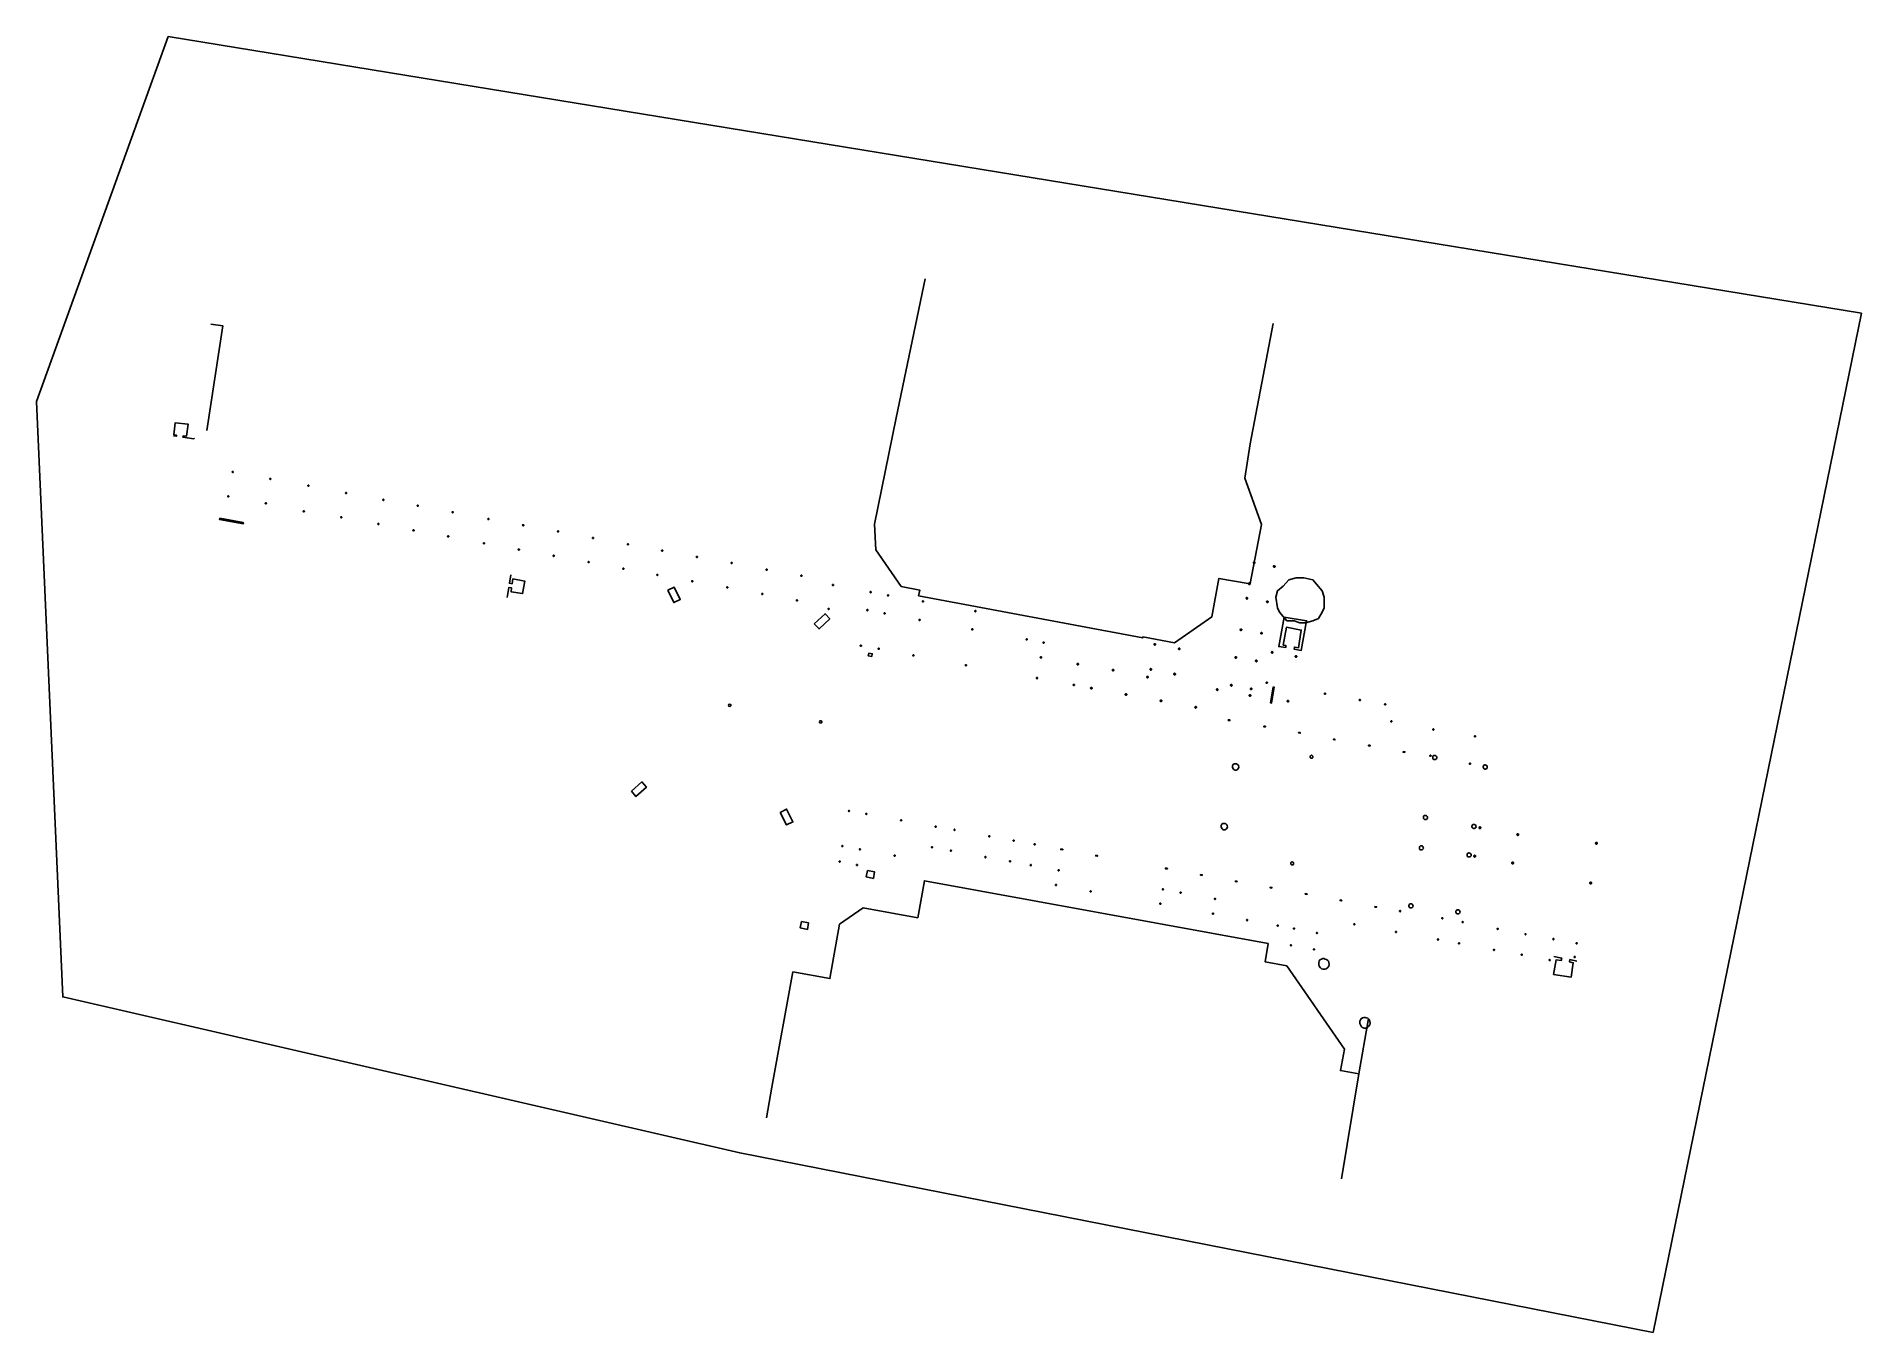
# Model space of a CAD drawing. Extents: x 794 to 1051, y 150 to 333.
import ezdxf

# ---------------------------------------------------------------- set-up
doc = ezdxf.new("R2010")
doc.units = 0

msp = doc.modelspace()

# ---------------------------------------------------------------- linework, layer by layer
at = {"color": 1, "linetype": 'CONTINUOUS'}
msp.add_line((964.69574, 255.512685), (966.28766, 263.803485), dxfattribs=at)
for points in [[(812.17607, 332.620125), (1050.90717, 293.61636), (1021.52666, 149.91249), (892.7374, 175.22493), (797.30435, 197.227055), (793.59261, 281.18516), (812.17607, 332.620125)], [(911.72503, 263.86349), (914.80991, 278.854935), (918.89282, 298.44683)], [(818.1891, 292.04621), (819.85526, 291.83619), (817.62821, 277.054765)], [(966.28766, 263.803485), (963.94514, 270.37412), (964.72873, 275.18458), (967.97032, 292.15622)], [(812.91017, 276.32469), (813.31434, 276.254685), (813.33084, 276.4247), (812.97616, 276.474705), (813.16587, 278.17487), (814.964, 277.97485), (814.73305, 276.264685), (814.27114, 276.31469), (814.23815, 276.134675), (815.77234, 275.90465), (815.87132, 276.00466)], [(821.21623, 271.294205), (821.19973, 271.284205), (821.19148, 271.264205), (821.18324, 271.254205), (821.18324, 271.2142), (821.19148, 271.194195), (821.20798, 271.164195), (821.21623, 271.154195), (821.25747, 271.14419), (821.26572, 271.14419), (821.29046, 271.154195), (821.31521, 271.174195), (821.33171, 271.194195), (821.33995, 271.2142), (821.33171, 271.254205), (821.32346, 271.264205), (821.31521, 271.284205), (821.30696, 271.294205), (821.27397, 271.294205), (821.25747, 271.30421), (821.24922, 271.30421), (821.21623, 271.294205)], [(826.5199, 270.324115), (826.5034, 270.31411), (826.49515, 270.29411), (826.4869, 270.28411), (826.4869, 270.244105), (826.49515, 270.224105), (826.51165, 270.1941), (826.5199, 270.1841), (826.56114, 270.1741), (826.56939, 270.1741), (826.59413, 270.1841), (826.61888, 270.2041), (826.63537, 270.224105), (826.64362, 270.244105), (826.63537, 270.28411), (826.62713, 270.29411), (826.61888, 270.31411), (826.61063, 270.324115), (826.57764, 270.324115), (826.56114, 270.334115), (826.55289, 270.334115), (826.5199, 270.324115)], [(820.58936, 267.843875), (820.57286, 267.833875), (820.56461, 267.81387), (820.55636, 267.80387), (820.55636, 267.763865), (820.56461, 267.743865), (820.58111, 267.71386), (820.58936, 267.70386), (820.6306, 267.69386), (820.63885, 267.69386), (820.66359, 267.70386), (820.68834, 267.72386), (820.70483, 267.743865), (820.71308, 267.763865), (820.70483, 267.80387), (820.69658, 267.81387), (820.68834, 267.833875), (820.68009, 267.843875), (820.64709, 267.843875), (820.6306, 267.853875), (820.62235, 267.853875), (820.58936, 267.843875)], [(831.88955, 269.36402), (831.87306, 269.35402), (831.86481, 269.33402), (831.85656, 269.324015), (831.85656, 269.284015), (831.86481, 269.26401), (831.88131, 269.23401), (831.88955, 269.224005), (831.9308, 269.214005), (831.93904, 269.214005), (831.96379, 269.224005), (831.98853, 269.24401), (832.00503, 269.26401), (832.01328, 269.284015), (832.00503, 269.324015), (831.99678, 269.33402), (831.98853, 269.35402), (831.98029, 269.36402), (831.94729, 269.36402), (831.9308, 269.37402), (831.92255, 269.37402), (831.88955, 269.36402)], [(837.20147, 268.32392), (837.18497, 268.31392), (837.17673, 268.293915), (837.16848, 268.283915), (837.16848, 268.24391), (837.17673, 268.22391), (837.19322, 268.193905), (837.20147, 268.183905), (837.24271, 268.173905), (837.25096, 268.173905), (837.27571, 268.183905), (837.30045, 268.20391), (837.31695, 268.22391), (837.3252, 268.24391), (837.31695, 268.283915), (837.3087, 268.293915), (837.30045, 268.31392), (837.2922, 268.32392), (837.25921, 268.32392), (837.24271, 268.33392), (837.23446, 268.33392), (837.20147, 268.32392)], [(825.88478, 266.88378), (825.86828, 266.87378), (825.86003, 266.85378), (825.85178, 266.843775), (825.85178, 266.803775), (825.86003, 266.78377), (825.87653, 266.75377), (825.88478, 266.743765), (825.92602, 266.733765), (825.93427, 266.733765), (825.95901, 266.743765), (825.98376, 266.76377), (826.00025, 266.78377), (826.0085, 266.803775), (826.00025, 266.843775), (825.99201, 266.85378), (825.98376, 266.87378), (825.97551, 266.88378), (825.94252, 266.88378), (825.92602, 266.89378), (825.91777, 266.89378), (825.88478, 266.88378)], [(831.24618, 265.73367), (831.22969, 265.72367), (831.22144, 265.703665), (831.21319, 265.693665), (831.21319, 265.65366), (831.22144, 265.63366), (831.23794, 265.603655), (831.24618, 265.593655), (831.28743, 265.583655), (831.29567, 265.583655), (831.32042, 265.593655), (831.34516, 265.61366), (831.36166, 265.63366), (831.36991, 265.65366), (831.36166, 265.693665), (831.35341, 265.703665), (831.34516, 265.72367), (831.33692, 265.73367), (831.30392, 265.73367), (831.28743, 265.74367), (831.27918, 265.74367), (831.24618, 265.73367)], [(842.4474, 267.37383), (842.43091, 267.363825), (842.42266, 267.343825), (842.41441, 267.333825), (842.41441, 267.29382), (842.42266, 267.27382), (842.43915, 267.243815), (842.4474, 267.233815), (842.48864, 267.223815), (842.49689, 267.223815), (842.52164, 267.233815), (842.54638, 267.253815), (842.56288, 267.27382), (842.57113, 267.29382), (842.56288, 267.333825), (842.55463, 267.343825), (842.54638, 267.363825), (842.53813, 267.37383), (842.50514, 267.37383), (842.48864, 267.38383), (842.4804, 267.38383), (842.4474, 267.37383)], [(847.30566, 266.54375), (847.28917, 266.533745), (847.28092, 266.513745), (847.27267, 266.503745), (847.27267, 266.46374), (847.28092, 266.44374), (847.29741, 266.413735), (847.30566, 266.403735), (847.3469, 266.393735), (847.35515, 266.393735), (847.3799, 266.403735), (847.40464, 266.423735), (847.42114, 266.44374), (847.42939, 266.46374), (847.42114, 266.503745), (847.41289, 266.513745), (847.40464, 266.533745), (847.39639, 266.54375), (847.3634, 266.54375), (847.3469, 266.55375), (847.33866, 266.55375), (847.30566, 266.54375)], [(852.23816, 265.62366), (852.22166, 265.61366), (852.21341, 265.593655), (852.20516, 265.583655), (852.20516, 265.54365), (852.21341, 265.52365), (852.22991, 265.493645), (852.23816, 265.483645), (852.2794, 265.473645), (852.28765, 265.473645), (852.31239, 265.483645), (852.33714, 265.50365), (852.35363, 265.52365), (852.36188, 265.54365), (852.35363, 265.583655), (852.34539, 265.593655), (852.33714, 265.61366), (852.32889, 265.62366), (852.2959, 265.62366), (852.2794, 265.63366), (852.27115, 265.63366), (852.23816, 265.62366)], [(819.42634, 264.72357), (819.40985, 264.51355), (822.76691, 263.923495), (822.74217, 264.08351), (819.42634, 264.72357)], [(836.50861, 264.91359), (836.49212, 264.90359), (836.48387, 264.88359), (836.47562, 264.873585), (836.47562, 264.833585), (836.48387, 264.81358), (836.50036, 264.78358), (836.50861, 264.773575), (836.54985, 264.763575), (836.5581, 264.763575), (836.58285, 264.773575), (836.60759, 264.79358), (836.62409, 264.81358), (836.63234, 264.833585), (836.62409, 264.873585), (836.61584, 264.88359), (836.60759, 264.90359), (836.59934, 264.91359), (836.56635, 264.91359), (836.54985, 264.92359), (836.54161, 264.92359), (836.50861, 264.91359)], [(841.75454, 263.9635), (841.73805, 263.9535), (841.7298, 263.933495), (841.72155, 263.923495), (841.72155, 263.88349), (841.7298, 263.86349), (841.7463, 263.833485), (841.75454, 263.823485), (841.79578, 263.813485), (841.80403, 263.813485), (841.82878, 263.823485), (841.85352, 263.843485), (841.87002, 263.86349), (841.87827, 263.88349), (841.87002, 263.923495), (841.86177, 263.933495), (841.85352, 263.9535), (841.84527, 263.9635), (841.81228, 263.9635), (841.79578, 263.9735), (841.78754, 263.9735), (841.75454, 263.9635)], [(846.70353, 263.05341), (846.68704, 263.04341), (846.67879, 263.02341), (846.67054, 263.013405), (846.67054, 262.973405), (846.67879, 262.9534), (846.69529, 262.9234), (846.70353, 262.9134), (846.74478, 262.903395), (846.75302, 262.903395), (846.77777, 262.9134), (846.80251, 262.9334), (846.81901, 262.9534), (846.82726, 262.973405), (846.81901, 263.013405), (846.81076, 263.02341), (846.80251, 263.04341), (846.79427, 263.05341), (846.76127, 263.05341), (846.74478, 263.06341), (846.73653, 263.06341), (846.70353, 263.05341)], [(857.26963, 264.663565), (857.25313, 264.653565), (857.24489, 264.633565), (857.23664, 264.623565), (857.23664, 264.58356), (857.24489, 264.563555), (857.26138, 264.533555), (857.26963, 264.523555), (857.31087, 264.51355), (857.31912, 264.51355), (857.34387, 264.523555), (857.36861, 264.543555), (857.38511, 264.563555), (857.39336, 264.58356), (857.38511, 264.623565), (857.37686, 264.633565), (857.36861, 264.653565), (857.36036, 264.663565), (857.32737, 264.663565), (857.31087, 264.67357), (857.30262, 264.67357), (857.26963, 264.663565)], [(862.16913, 263.793485), (862.15264, 263.78348), (862.14439, 263.76348), (862.13614, 263.75348), (862.13614, 263.713475), (862.14439, 263.693475), (862.16088, 263.66347), (862.16913, 263.65347), (862.21037, 263.64347), (862.21862, 263.64347), (862.24337, 263.65347), (862.26811, 263.67347), (862.28461, 263.693475), (862.29286, 263.713475), (862.28461, 263.75348), (862.27636, 263.76348), (862.26811, 263.78348), (862.25986, 263.793485), (862.22687, 263.793485), (862.21037, 263.803485), (862.20213, 263.803485), (862.16913, 263.793485)], [(867.08513, 262.9134), (867.06863, 262.903395), (867.06039, 262.883395), (867.05214, 262.873395), (867.05214, 262.83339), (867.06039, 262.81339), (867.07688, 262.783385), (867.08513, 262.773385), (867.12637, 262.763385), (867.13462, 262.763385), (867.15937, 262.773385), (867.18411, 262.793385), (867.20061, 262.81339), (867.20886, 262.83339), (867.20061, 262.873395), (867.19236, 262.883395), (867.18411, 262.903395), (867.17586, 262.9134), (867.14287, 262.9134), (867.12637, 262.9234), (867.11812, 262.9234), (867.08513, 262.9134)], [(911.72503, 263.86349), (911.95599, 260.25314), (915.51926, 255.102645), (918.11748, 254.57259), (917.96076, 253.752515)], [(851.59479, 262.20333), (851.57829, 262.19333), (851.57004, 262.173325), (851.56179, 262.163325), (851.56179, 262.12332), (851.57004, 262.10332), (851.58654, 262.073315), (851.59479, 262.063315), (851.63603, 262.053315), (851.64428, 262.053315), (851.66902, 262.063315), (851.69377, 262.083315), (851.71026, 262.10332), (851.71851, 262.12332), (851.71026, 262.163325), (851.70202, 262.173325), (851.69377, 262.19333), (851.68552, 262.20333), (851.65253, 262.20333), (851.63603, 262.21333), (851.62778, 262.21333), (851.59479, 262.20333)], [(856.64276, 261.243235), (856.62626, 261.233235), (856.61801, 261.213235), (856.60977, 261.203235), (856.60977, 261.16323), (856.61801, 261.143225), (856.63451, 261.113225), (856.64276, 261.103225), (856.684, 261.09322), (856.69225, 261.09322), (856.71699, 261.103225), (856.74174, 261.123225), (856.75824, 261.143225), (856.76648, 261.16323), (856.75824, 261.203235), (856.74999, 261.213235), (856.74174, 261.233235), (856.73349, 261.243235), (856.7005, 261.243235), (856.684, 261.253235), (856.67575, 261.253235), (856.64276, 261.243235)], [(861.55876, 260.36315), (861.54226, 260.35315), (861.53401, 260.33315), (861.52576, 260.32315), (861.52576, 260.283145), (861.53401, 260.26314), (861.55051, 260.23314), (861.55876, 260.22314), (861.6, 260.213135), (861.60825, 260.213135), (861.63299, 260.22314), (861.65774, 260.24314), (861.67423, 260.26314), (861.68248, 260.283145), (861.67423, 260.32315), (861.66599, 260.33315), (861.65774, 260.35315), (861.64949, 260.36315), (861.6165, 260.36315), (861.6, 260.37315), (861.59175, 260.37315), (861.55876, 260.36315)], [(872.00938, 261.98331), (871.99288, 261.973305), (871.98463, 261.953305), (871.97638, 261.943305), (871.97638, 261.9033), (871.98463, 261.8833), (872.00113, 261.853295), (872.00938, 261.843295), (872.05062, 261.833295), (872.05887, 261.833295), (872.08361, 261.843295), (872.10836, 261.863295), (872.12485, 261.8833), (872.1331, 261.9033), (872.12485, 261.943305), (872.11661, 261.953305), (872.10836, 261.973305), (872.10011, 261.98331), (872.06712, 261.98331), (872.05062, 261.99331), (872.04237, 261.99331), (872.00938, 261.98331)], [(876.93362, 261.103225), (876.91713, 261.09322), (876.90888, 261.07322), (876.90063, 261.06322), (876.90063, 261.023215), (876.90888, 261.003215), (876.92538, 260.97321), (876.93362, 260.96321), (876.97487, 260.95321), (876.98311, 260.95321), (877.00786, 260.96321), (877.0326, 260.98321), (877.0491, 261.003215), (877.05735, 261.023215), (877.0491, 261.06322), (877.04085, 261.07322), (877.0326, 261.09322), (877.02436, 261.103225), (876.99136, 261.103225), (876.97487, 261.113225), (876.96662, 261.113225), (876.93362, 261.103225)], [(881.76714, 260.213135), (881.75064, 260.203135), (881.74239, 260.183135), (881.73415, 260.173135), (881.73415, 260.13313), (881.74239, 260.113125), (881.75889, 260.083125), (881.76714, 260.073125), (881.80838, 260.06312), (881.81663, 260.06312), (881.84137, 260.073125), (881.86612, 260.093125), (881.88262, 260.113125), (881.89086, 260.13313), (881.88262, 260.173135), (881.87437, 260.183135), (881.86612, 260.203135), (881.85787, 260.213135), (881.82488, 260.213135), (881.80838, 260.22314), (881.80013, 260.22314), (881.76714, 260.213135)], [(866.46651, 259.483065), (866.45001, 259.473065), (866.44176, 259.453065), (866.43351, 259.443065), (866.43351, 259.40306), (866.44176, 259.383055), (866.45826, 259.353055), (866.46651, 259.343055), (866.50775, 259.33305), (866.516, 259.33305), (866.54074, 259.343055), (866.56549, 259.363055), (866.58198, 259.383055), (866.59023, 259.40306), (866.58198, 259.443065), (866.57374, 259.453065), (866.56549, 259.473065), (866.55724, 259.483065), (866.52425, 259.483065), (866.50775, 259.493065), (866.4995, 259.493065), (866.46651, 259.483065)], [(871.399, 258.59298), (871.38251, 258.58298), (871.37426, 258.56298), (871.36601, 258.552975), (871.36601, 258.512975), (871.37426, 258.49297), (871.39075, 258.46297), (871.399, 258.452965), (871.44024, 258.442965), (871.44849, 258.442965), (871.47324, 258.452965), (871.49798, 258.47297), (871.51448, 258.49297), (871.52273, 258.512975), (871.51448, 258.552975), (871.50623, 258.56298), (871.49798, 258.58298), (871.48973, 258.59298), (871.45674, 258.59298), (871.44024, 258.60298), (871.432, 258.60298), (871.399, 258.59298)], [(876.2985, 257.65289), (876.28201, 257.64289), (876.27376, 257.622885), (876.26551, 257.612885), (876.26551, 257.57288), (876.27376, 257.55288), (876.29026, 257.522875), (876.2985, 257.512875), (876.33975, 257.502875), (876.34799, 257.502875), (876.37274, 257.512875), (876.39748, 257.53288), (876.41398, 257.55288), (876.42223, 257.57288), (876.41398, 257.612885), (876.40573, 257.622885), (876.39748, 257.64289), (876.38924, 257.65289), (876.35624, 257.65289), (876.33975, 257.66289), (876.3315, 257.66289), (876.2985, 257.65289)], [(886.65839, 259.33305), (886.6419, 259.32305), (886.63365, 259.30305), (886.6254, 259.29305), (886.6254, 259.253045), (886.63365, 259.23304), (886.65014, 259.20304), (886.65839, 259.19304), (886.69963, 259.183035), (886.70788, 259.183035), (886.73263, 259.19304), (886.75737, 259.21304), (886.77387, 259.23304), (886.78212, 259.253045), (886.77387, 259.29305), (886.76562, 259.30305), (886.75737, 259.32305), (886.74912, 259.33305), (886.71613, 259.33305), (886.69963, 259.343055), (886.69139, 259.343055), (886.65839, 259.33305)], [(891.56614, 258.47297), (891.54965, 258.46297), (891.5414, 258.442965), (891.53315, 258.432965), (891.53315, 258.39296), (891.5414, 258.37296), (891.55789, 258.342955), (891.56614, 258.332955), (891.60738, 258.322955), (891.61563, 258.322955), (891.64038, 258.332955), (891.66512, 258.352955), (891.68162, 258.37296), (891.68987, 258.39296), (891.68162, 258.432965), (891.67337, 258.442965), (891.66512, 258.46297), (891.65687, 258.47297), (891.62388, 258.47297), (891.60738, 258.48297), (891.59914, 258.48297), (891.56614, 258.47297)], [(896.49864, 257.512875), (896.48214, 257.502875), (896.47389, 257.482875), (896.46564, 257.47287), (896.46564, 257.43287), (896.47389, 257.412865), (896.49039, 257.382865), (896.49864, 257.372865), (896.53988, 257.36286), (896.54813, 257.36286), (896.57287, 257.372865), (896.59762, 257.392865), (896.61411, 257.412865), (896.62236, 257.43287), (896.61411, 257.47287), (896.60586, 257.482875), (896.59762, 257.502875), (896.58937, 257.512875), (896.55638, 257.512875), (896.53988, 257.522875), (896.53163, 257.522875), (896.49864, 257.512875)], [(965.22363, 258.522975), (965.19889, 258.512975), (965.18239, 258.48297), (965.17414, 258.46297), (965.17414, 258.412965), (965.18239, 258.38296), (965.20713, 258.352955), (965.22363, 258.332955), (965.26487, 258.322955), (965.29787, 258.322955), (965.33086, 258.332955), (965.3556, 258.36296), (965.38035, 258.38296), (965.3886, 258.412965), (965.38035, 258.46297), (965.3721, 258.48297), (965.3556, 258.50297), (965.33911, 258.522975), (965.30611, 258.522975), (965.28137, 258.532975), (965.25662, 258.532975), (965.22363, 258.522975)], [(968.06105, 258.012925), (968.03631, 258.002925), (968.01981, 257.97292), (968.01156, 257.95292), (968.01156, 257.902915), (968.01981, 257.87291), (968.04456, 257.84291), (968.06105, 257.822905), (968.10229, 257.812905), (968.13529, 257.812905), (968.16828, 257.822905), (968.19303, 257.85291), (968.21777, 257.87291), (968.22602, 257.902915), (968.21777, 257.95292), (968.20952, 257.97292), (968.19303, 257.992925), (968.17653, 258.012925), (968.14354, 258.012925), (968.11879, 258.022925), (968.09405, 258.022925), (968.06105, 258.012925)], [(860.47823, 256.7128), (860.28027, 255.532685), (860.65144, 255.47268), (860.76692, 256.142745), (862.43308, 255.852715), (862.11964, 254.072545), (860.50297, 254.34257), (860.58546, 254.892625), (860.18954, 254.96263), (859.95034, 253.51249)], [(881.09078, 256.782805), (881.07428, 256.772805), (881.06603, 256.752805), (881.05778, 256.7428), (881.05778, 256.7028), (881.06603, 256.682795), (881.08253, 256.652795), (881.09078, 256.64279), (881.13202, 256.63279), (881.14027, 256.63279), (881.16501, 256.64279), (881.18976, 256.662795), (881.20625, 256.682795), (881.2145, 256.7028), (881.20625, 256.7428), (881.19801, 256.752805), (881.18976, 256.772805), (881.18151, 256.782805), (881.14852, 256.782805), (881.13202, 256.792805), (881.12377, 256.792805), (881.09078, 256.782805)], [(882.60022, 254.56259), (883.4498, 252.822425), (884.34886, 253.252465), (883.49104, 254.992635), (882.60022, 254.56259)], [(886.00678, 255.90272), (885.99028, 255.89272), (885.98203, 255.87272), (885.97378, 255.862715), (885.97378, 255.822715), (885.98203, 255.80271), (885.99853, 255.77271), (886.00678, 255.762705), (886.04802, 255.752705), (886.05626, 255.752705), (886.08101, 255.762705), (886.10575, 255.78271), (886.12225, 255.80271), (886.1305, 255.822715), (886.12225, 255.862715), (886.114, 255.87272), (886.10575, 255.89272), (886.09751, 255.90272), (886.06451, 255.90272), (886.04802, 255.91272), (886.03977, 255.91272), (886.00678, 255.90272)], [(890.93927, 255.012635), (890.92277, 255.002635), (890.91452, 254.98263), (890.90628, 254.97263), (890.90628, 254.932625), (890.91452, 254.912625), (890.93102, 254.88262), (890.93927, 254.87262), (890.98051, 254.86262), (890.98876, 254.86262), (891.0135, 254.87262), (891.03825, 254.892625), (891.05475, 254.912625), (891.06299, 254.932625), (891.05475, 254.97263), (891.0465, 254.98263), (891.03825, 255.002635), (891.03, 255.012635), (890.99701, 255.012635), (890.98051, 255.022635), (890.97226, 255.022635), (890.93927, 255.012635)], [(901.39814, 256.662795), (901.38164, 256.652795), (901.37339, 256.63279), (901.36515, 256.62279), (901.36515, 256.582785), (901.37339, 256.562785), (901.38989, 256.53278), (901.39814, 256.52278), (901.43938, 256.51278), (901.44763, 256.51278), (901.47237, 256.52278), (901.49712, 256.542785), (901.51361, 256.562785), (901.52186, 256.582785), (901.51361, 256.62279), (901.50537, 256.63279), (901.49712, 256.652795), (901.48887, 256.662795), (901.45588, 256.662795), (901.43938, 256.672795), (901.43113, 256.672795), (901.39814, 256.662795)], [(905.84398, 255.35267), (905.82749, 255.342665), (905.81924, 255.322665), (905.81099, 255.312665), (905.81099, 255.27266), (905.81924, 255.25266), (905.83573, 255.222655), (905.84398, 255.212655), (905.88522, 255.202655), (905.89347, 255.202655), (905.91822, 255.212655), (905.94296, 255.232655), (905.95946, 255.25266), (905.96771, 255.27266), (905.95946, 255.312665), (905.95121, 255.322665), (905.94296, 255.342665), (905.93471, 255.35267), (905.90172, 255.35267), (905.88522, 255.36267), (905.87698, 255.36267), (905.84398, 255.35267)], [(917.96076, 253.752515), (949.56007, 247.82194), (949.60131, 247.981955), (954.03066, 247.141875), (959.30134, 250.80223), (960.30763, 256.22275), (964.42354, 255.49268)], [(964.53902, 255.57269), (964.51428, 255.56269), (964.49778, 255.532685), (964.48953, 255.512685), (964.48953, 255.46268), (964.49778, 255.432675), (964.52252, 255.402675), (964.53902, 255.38267), (964.58026, 255.37267), (964.61326, 255.37267), (964.64625, 255.38267), (964.67099, 255.412675), (964.69574, 255.432675), (964.70399, 255.46268), (964.69574, 255.512685), (964.68749, 255.532685), (964.67099, 255.552685), (964.6545, 255.57269), (964.6215, 255.57269), (964.59676, 255.58269), (964.57201, 255.58269), (964.53902, 255.57269)], [(973.56268, 250.252175), (974.34627, 250.552205), (974.86592, 251.46229), (975.12986, 252.08235), (975.12986, 253.5925), (974.86592, 254.492585), (974.08233, 255.412675), (973.56268, 256.01273), (972.25945, 256.31276), (971.19541, 256.31276), (970.15613, 256.01273), (969.37254, 255.112645), (968.58895, 254.492585), (968.325, 253.5925), (968.58895, 252.08235), (968.84464, 251.46229), (969.37254, 250.862235), (969.89218, 250.252175), (970.93972, 250.252175), (971.73155, 249.952145), (972.51515, 249.952145), (973.56268, 250.252175)], [(895.88001, 254.102545), (895.86352, 254.092545), (895.85527, 254.072545), (895.84702, 254.062545), (895.84702, 254.02254), (895.85527, 254.002535), (895.87176, 253.972535), (895.88001, 253.962535), (895.92125, 253.952535), (895.9295, 253.952535), (895.95425, 253.962535), (895.97899, 253.982535), (895.99549, 254.002535), (896.00374, 254.02254), (895.99549, 254.062545), (895.98724, 254.072545), (895.97899, 254.092545), (895.97074, 254.102545), (895.93775, 254.102545), (895.92125, 254.11255), (895.91301, 254.11255), (895.88001, 254.102545)], [(900.76302, 253.18246), (900.74652, 253.172455), (900.73827, 253.152455), (900.73002, 253.142455), (900.73002, 253.10245), (900.73827, 253.08245), (900.75477, 253.052445), (900.76302, 253.042445), (900.80426, 253.032445), (900.81251, 253.032445), (900.83725, 253.042445), (900.862, 253.062445), (900.87849, 253.08245), (900.88674, 253.10245), (900.87849, 253.142455), (900.87025, 253.152455), (900.862, 253.172455), (900.85375, 253.18246), (900.82076, 253.18246), (900.80426, 253.19246), (900.79601, 253.19246), (900.76302, 253.18246)], [(911.1559, 254.36257), (911.1394, 254.35257), (911.13115, 254.33257), (911.12291, 254.32257), (911.12291, 254.282565), (911.13115, 254.26256), (911.14765, 254.23256), (911.1559, 254.22256), (911.19714, 254.21256), (911.20539, 254.21256), (911.23013, 254.22256), (911.25488, 254.24256), (911.27138, 254.26256), (911.27962, 254.282565), (911.27138, 254.32257), (911.26313, 254.33257), (911.25488, 254.35257), (911.24663, 254.36257), (911.21364, 254.36257), (911.19714, 254.372575), (911.18889, 254.372575), (911.1559, 254.36257)], [(913.62215, 253.892525), (913.60565, 253.882525), (913.5974, 253.862525), (913.58915, 253.852525), (913.58915, 253.81252), (913.5974, 253.792515), (913.6139, 253.762515), (913.62215, 253.752515), (913.66339, 253.74251), (913.67164, 253.74251), (913.69638, 253.752515), (913.72113, 253.772515), (913.73762, 253.792515), (913.74587, 253.81252), (913.73762, 253.852525), (913.72938, 253.862525), (913.72113, 253.882525), (913.71288, 253.892525), (913.67989, 253.892525), (913.66339, 253.90253), (913.65514, 253.90253), (913.62215, 253.892525)], [(918.5299, 253.042445), (918.5134, 253.032445), (918.50515, 253.01244), (918.4969, 253.00244), (918.4969, 252.962435), (918.50515, 252.942435), (918.52165, 252.91243), (918.5299, 252.90243), (918.57114, 252.89243), (918.57939, 252.89243), (918.60413, 252.90243), (918.62888, 252.922435), (918.64537, 252.942435), (918.65362, 252.962435), (918.64537, 253.00244), (918.63713, 253.01244), (918.62888, 253.032445), (918.62063, 253.042445), (918.58764, 253.042445), (918.57114, 253.052445), (918.56289, 253.052445), (918.5299, 253.042445)], [(964.19259, 253.51249), (964.16785, 253.50249), (964.15135, 253.472485), (964.1431, 253.452485), (964.1431, 253.40248), (964.15135, 253.372475), (964.17609, 253.342475), (964.19259, 253.32247), (964.23383, 253.31247), (964.26683, 253.31247), (964.29982, 253.32247), (964.32456, 253.352475), (964.34931, 253.372475), (964.35756, 253.40248), (964.34931, 253.452485), (964.34106, 253.472485), (964.32456, 253.49249), (964.30807, 253.51249), (964.27507, 253.51249), (964.25033, 253.52249), (964.22558, 253.52249), (964.19259, 253.51249)], [(967.08775, 253.01244), (967.06301, 253.00244), (967.04651, 252.97244), (967.03826, 252.952435), (967.03826, 252.90243), (967.04651, 252.87243), (967.07125, 252.842425), (967.08775, 252.822425), (967.12899, 252.81242), (967.16199, 252.81242), (967.19498, 252.822425), (967.21972, 252.852425), (967.24447, 252.87243), (967.25272, 252.90243), (967.24447, 252.952435), (967.23622, 252.97244), (967.21972, 252.99244), (967.20323, 253.01244), (967.17023, 253.01244), (967.14549, 253.022445), (967.12074, 253.022445), (967.08775, 253.01244)], [(903.25401, 249.812135), (903.92212, 249.102065), (905.44806, 250.5122), (904.7717, 251.23227), (903.25401, 249.812135)], [(905.2501, 251.992345), (905.23361, 251.98234), (905.22536, 251.96234), (905.21711, 251.95234), (905.21711, 251.912335), (905.22536, 251.892335), (905.24186, 251.86233), (905.2501, 251.85233), (905.29134, 251.84233), (905.29959, 251.84233), (905.32434, 251.85233), (905.34908, 251.87233), (905.36558, 251.892335), (905.37383, 251.912335), (905.36558, 251.95234), (905.35733, 251.96234), (905.34908, 251.98234), (905.34083, 251.992345), (905.30784, 251.992345), (905.29134, 252.002345), (905.2831, 252.002345), (905.2501, 251.992345)], [(910.69399, 251.822325), (910.6775, 251.812325), (910.66925, 251.792325), (910.661, 251.782325), (910.661, 251.74232), (910.66925, 251.722315), (910.68575, 251.692315), (910.69399, 251.682315), (910.73524, 251.67231), (910.74348, 251.67231), (910.76823, 251.682315), (910.79297, 251.702315), (910.80947, 251.722315), (910.81772, 251.74232), (910.80947, 251.782325), (910.80122, 251.792325), (910.79297, 251.812325), (910.78473, 251.822325), (910.75173, 251.822325), (910.73524, 251.83233), (910.72699, 251.83233), (910.69399, 251.822325)], [(913.12725, 251.35228), (913.11075, 251.34228), (913.1025, 251.32228), (913.09425, 251.31228), (913.09425, 251.272275), (913.1025, 251.25227), (913.119, 251.22227), (913.12725, 251.21227), (913.16849, 251.202265), (913.17674, 251.202265), (913.20148, 251.21227), (913.22623, 251.23227), (913.24272, 251.25227), (913.25097, 251.272275), (913.24272, 251.31228), (913.23448, 251.32228), (913.22623, 251.34228), (913.21798, 251.35228), (913.18499, 251.35228), (913.16849, 251.36228), (913.16024, 251.36228), (913.12725, 251.35228)], [(918.05974, 250.452195), (918.04325, 250.442195), (918.035, 250.42219), (918.02675, 250.41219), (918.02675, 250.372185), (918.035, 250.352185), (918.05149, 250.32218), (918.05974, 250.31218), (918.10098, 250.30218), (918.10923, 250.30218), (918.13398, 250.31218), (918.15872, 250.332185), (918.17522, 250.352185), (918.18347, 250.372185), (918.17522, 250.41219), (918.16697, 250.42219), (918.15872, 250.442195), (918.15047, 250.452195), (918.11748, 250.452195), (918.10098, 250.462195), (918.09274, 250.462195), (918.05974, 250.452195)], [(925.92039, 251.682315), (925.90389, 251.67231), (925.89565, 251.65231), (925.8874, 251.64231), (925.8874, 251.602305), (925.89565, 251.582305), (925.91214, 251.5523), (925.92039, 251.5423), (925.96163, 251.5323), (925.96988, 251.5323), (925.99463, 251.5423), (926.01937, 251.5623), (926.03587, 251.582305), (926.04412, 251.602305), (926.03587, 251.64231), (926.02762, 251.65231), (926.01937, 251.67231), (926.01112, 251.682315), (925.97813, 251.682315), (925.96163, 251.692315), (925.95338, 251.692315), (925.92039, 251.682315)], [(969.51276, 250.772225), (968.75391, 246.601825), (969.72721, 246.46181), (969.76021, 246.741835), (969.38078, 246.811845), (969.82619, 249.332085), (971.91302, 248.94205), (971.50885, 246.441805), (970.94796, 246.531815), (970.90672, 246.25179), (971.90477, 246.06177), (972.65537, 250.252175), (969.51276, 250.772225)], [(925.49973, 249.102065), (925.48323, 249.092065), (925.47498, 249.07206), (925.46673, 249.06206), (925.46673, 249.022055), (925.47498, 249.002055), (925.49148, 248.97205), (925.49973, 248.96205), (925.54097, 248.95205), (925.54922, 248.95205), (925.57396, 248.96205), (925.59871, 248.982055), (925.6152, 249.002055), (925.62345, 249.022055), (925.6152, 249.06206), (925.60695, 249.07206), (925.59871, 249.092065), (925.59046, 249.102065), (925.55746, 249.102065), (925.54097, 249.112065), (925.53272, 249.112065), (925.49973, 249.102065)], [(933.17066, 247.69193), (933.15417, 247.681925), (933.14592, 247.661925), (933.13767, 247.651925), (933.13767, 247.61192), (933.14592, 247.59192), (933.16241, 247.561915), (933.17066, 247.551915), (933.2119, 247.541915), (933.22015, 247.541915), (933.2449, 247.551915), (933.26964, 247.571915), (933.28614, 247.59192), (933.29439, 247.61192), (933.28614, 247.651925), (933.27789, 247.661925), (933.26964, 247.681925), (933.26139, 247.69193), (933.2284, 247.69193), (933.2119, 247.70193), (933.20366, 247.70193), (933.17066, 247.69193)], [(935.54618, 247.251885), (935.52968, 247.241885), (935.52143, 247.221885), (935.51319, 247.21188), (935.51319, 247.17188), (935.52143, 247.151875), (935.53793, 247.121875), (935.54618, 247.11187), (935.58742, 247.10187), (935.59567, 247.10187), (935.62041, 247.11187), (935.64516, 247.131875), (935.66166, 247.151875), (935.6699, 247.17188), (935.66166, 247.21188), (935.65341, 247.221885), (935.64516, 247.241885), (935.63691, 247.251885), (935.60392, 247.251885), (935.58742, 247.261885), (935.57917, 247.261885), (935.54618, 247.251885)], [(963.35951, 249.08206), (963.33477, 249.07206), (963.31827, 249.04206), (963.31002, 249.022055), (963.31002, 248.97205), (963.31827, 248.94205), (963.34301, 248.912045), (963.35951, 248.892045), (963.40075, 248.882045), (963.43375, 248.882045), (963.46674, 248.892045), (963.49148, 248.922045), (963.51623, 248.94205), (963.52448, 248.97205), (963.51623, 249.022055), (963.50798, 249.04206), (963.49148, 249.06206), (963.47499, 249.08206), (963.44199, 249.08206), (963.41725, 249.092065), (963.3925, 249.092065), (963.35951, 249.08206)], [(966.25467, 248.582015), (966.22993, 248.572015), (966.21343, 248.54201), (966.20518, 248.52201), (966.20518, 248.472005), (966.21343, 248.442), (966.23817, 248.412), (966.25467, 248.391995), (966.29591, 248.381995), (966.32891, 248.381995), (966.3619, 248.391995), (966.38664, 248.422), (966.41139, 248.442), (966.41964, 248.472005), (966.41139, 248.52201), (966.40314, 248.54201), (966.38664, 248.56201), (966.37015, 248.582015), (966.33715, 248.582015), (966.31241, 248.592015), (966.28766, 248.592015), (966.25467, 248.582015)], [(909.77843, 246.79184), (909.76193, 246.78184), (909.75369, 246.76184), (909.74544, 246.751835), (909.74544, 246.711835), (909.75369, 246.69183), (909.77018, 246.66183), (909.77843, 246.65183), (909.81967, 246.641825), (909.82792, 246.641825), (909.85267, 246.65183), (909.87741, 246.67183), (909.89391, 246.69183), (909.90216, 246.711835), (909.89391, 246.751835), (909.88566, 246.76184), (909.87741, 246.78184), (909.86916, 246.79184), (909.83617, 246.79184), (909.81967, 246.80184), (909.81142, 246.80184), (909.77843, 246.79184)], [(910.92495, 245.691735), (910.85071, 245.3217), (911.35386, 245.23169), (911.41985, 245.601725), (910.92495, 245.691735)], [(912.29417, 246.3718), (912.27767, 246.3618), (912.26942, 246.3418), (912.26117, 246.331795), (912.26117, 246.291795), (912.26942, 246.27179), (912.28592, 246.24179), (912.29417, 246.231785), (912.33541, 246.221785), (912.34366, 246.221785), (912.3684, 246.231785), (912.39315, 246.25179), (912.40964, 246.27179), (912.41789, 246.291795), (912.40964, 246.331795), (912.4014, 246.3418), (912.39315, 246.3618), (912.3849, 246.3718), (912.35191, 246.3718), (912.33541, 246.3818), (912.32716, 246.3818), (912.29417, 246.3718)], [(917.19367, 245.43171), (917.17717, 245.42171), (917.16892, 245.401705), (917.16068, 245.391705), (917.16068, 245.3517), (917.16892, 245.3317), (917.18542, 245.301695), (917.19367, 245.291695), (917.23491, 245.281695), (917.24316, 245.281695), (917.2679, 245.291695), (917.29265, 245.3117), (917.30915, 245.3317), (917.31739, 245.3517), (917.30915, 245.391705), (917.3009, 245.401705), (917.29265, 245.42171), (917.2844, 245.43171), (917.25141, 245.43171), (917.23491, 245.44171), (917.22666, 245.44171), (917.19367, 245.43171)], [(935.16676, 245.161685), (935.15026, 245.151685), (935.13376, 245.13168), (935.12551, 245.12168), (935.12551, 245.071675), (935.13376, 245.051675), (935.15851, 245.02167), (935.16676, 245.01167), (935.208, 245.00167), (935.22449, 245.00167), (935.25749, 245.01167), (935.27398, 245.03167), (935.29873, 245.051675), (935.30698, 245.071675), (935.29873, 245.12168), (935.29048, 245.13168), (935.27398, 245.151685), (935.26574, 245.161685), (935.23274, 245.161685), (935.21625, 245.171685), (935.19975, 245.171685), (935.16676, 245.161685)], [(951.20974, 247.01186), (951.18499, 247.00186), (951.1685, 246.97186), (951.16025, 246.951855), (951.16025, 246.90185), (951.1685, 246.87185), (951.19324, 246.841845), (951.20974, 246.821845), (951.25098, 246.811845), (951.28397, 246.811845), (951.31697, 246.821845), (951.34171, 246.851845), (951.36646, 246.87185), (951.3747, 246.90185), (951.36646, 246.951855), (951.35821, 246.97186), (951.34171, 246.99186), (951.32521, 247.01186), (951.29222, 247.01186), (951.26748, 247.021865), (951.24273, 247.021865), (951.20974, 247.01186)], [(954.65753, 246.3818), (954.63279, 246.3718), (954.61629, 246.3418), (954.60804, 246.321795), (954.60804, 246.27179), (954.61629, 246.24179), (954.64104, 246.211785), (954.65753, 246.191785), (954.69878, 246.18178), (954.73177, 246.18178), (954.76476, 246.191785), (954.78951, 246.221785), (954.81425, 246.24179), (954.8225, 246.27179), (954.81425, 246.321795), (954.806, 246.3418), (954.78951, 246.3618), (954.77301, 246.3818), (954.74002, 246.3818), (954.71527, 246.391805), (954.69053, 246.391805), (954.65753, 246.3818)], [(962.63366, 245.171685), (962.60891, 245.161685), (962.59242, 245.13168), (962.58417, 245.11168), (962.58417, 245.061675), (962.59242, 245.03167), (962.61716, 245.00167), (962.63366, 244.981665), (962.6749, 244.971665), (962.70789, 244.971665), (962.74089, 244.981665), (962.76563, 245.01167), (962.79038, 245.03167), (962.79863, 245.061675), (962.79038, 245.11168), (962.78213, 245.13168), (962.76563, 245.151685), (962.74914, 245.171685), (962.71614, 245.171685), (962.6914, 245.181685), (962.66665, 245.181685), (962.63366, 245.171685)], [(965.52057, 244.681635), (965.49583, 244.671635), (965.47933, 244.641635), (965.47108, 244.62163), (965.47108, 244.571625), (965.47933, 244.541625), (965.50407, 244.51162), (965.52057, 244.49162), (965.56181, 244.48162), (965.59481, 244.48162), (965.6278, 244.49162), (965.65254, 244.52162), (965.67729, 244.541625), (965.68554, 244.571625), (965.67729, 244.62163), (965.66904, 244.641635), (965.65254, 244.661635), (965.63605, 244.681635), (965.60305, 244.681635), (965.57831, 244.69164), (965.55356, 244.69164), (965.52057, 244.681635)], [(967.74762, 245.891755), (967.72287, 245.881755), (967.70638, 245.85175), (967.69813, 245.83175), (967.69813, 245.781745), (967.70638, 245.75174), (967.73112, 245.72174), (967.74762, 245.701735), (967.78886, 245.691735), (967.82185, 245.691735), (967.85484, 245.701735), (967.87959, 245.73174), (967.90433, 245.75174), (967.91258, 245.781745), (967.90433, 245.83175), (967.89609, 245.85175), (967.87959, 245.87175), (967.86309, 245.891755), (967.8301, 245.891755), (967.80535, 245.901755), (967.78061, 245.901755), (967.74762, 245.891755)], [(971.12118, 245.3117), (971.09643, 245.301695), (971.07994, 245.271695), (971.07169, 245.25169), (971.07169, 245.20169), (971.07994, 245.171685), (971.10468, 245.14168), (971.12118, 245.12168), (971.16242, 245.11168), (971.19541, 245.11168), (971.22841, 245.12168), (971.25315, 245.151685), (971.2779, 245.171685), (971.28615, 245.20169), (971.2779, 245.25169), (971.26965, 245.271695), (971.25315, 245.291695), (971.23666, 245.3117), (971.20366, 245.3117), (971.17892, 245.3217), (971.15417, 245.3217), (971.12118, 245.3117)], [(924.59241, 244.051575), (924.57591, 244.041575), (924.56767, 244.021575), (924.55942, 244.011575), (924.55942, 243.97157), (924.56767, 243.951565), (924.58416, 243.921565), (924.59241, 243.911565), (924.63365, 243.90156), (924.6419, 243.90156), (924.66665, 243.911565), (924.69139, 243.931565), (924.70789, 243.951565), (924.71614, 243.97157), (924.70789, 244.011575), (924.69964, 244.021575), (924.69139, 244.041575), (924.68314, 244.051575), (924.65015, 244.051575), (924.63365, 244.06158), (924.6254, 244.06158), (924.59241, 244.051575)], [(934.61412, 242.2414), (934.59762, 242.2314), (934.58113, 242.2114), (934.57288, 242.2014), (934.57288, 242.151395), (934.58113, 242.13139), (934.60587, 242.10139), (934.61412, 242.091385), (934.65536, 242.081385), (934.67186, 242.081385), (934.70485, 242.091385), (934.72135, 242.11139), (934.74609, 242.13139), (934.75434, 242.151395), (934.74609, 242.2014), (934.73784, 242.2114), (934.72135, 242.2314), (934.7131, 242.2414), (934.68011, 242.2414), (934.66361, 242.251405), (934.64711, 242.251405), (934.61412, 242.2414)], [(940.3467, 244.221595), (940.32196, 244.21159), (940.30546, 244.18159), (940.29721, 244.161585), (940.29721, 244.11158), (940.30546, 244.08158), (940.3302, 244.051575), (940.3467, 244.031575), (940.38794, 244.021575), (940.42094, 244.021575), (940.45393, 244.031575), (940.47867, 244.06158), (940.50342, 244.08158), (940.51167, 244.11158), (940.50342, 244.161585), (940.49517, 244.18159), (940.47867, 244.20159), (940.46218, 244.221595), (940.42918, 244.221595), (940.40444, 244.231595), (940.37969, 244.231595), (940.3467, 244.221595)], [(940.3467, 244.221595), (940.32196, 244.21159), (940.30546, 244.18159), (940.29721, 244.161585), (940.29721, 244.11158), (940.30546, 244.08158), (940.3302, 244.051575), (940.3467, 244.031575), (940.38794, 244.021575), (940.42094, 244.021575), (940.45393, 244.031575), (940.47867, 244.06158), (940.50342, 244.08158), (940.51167, 244.11158), (940.50342, 244.161585), (940.49517, 244.18159), (940.47867, 244.20159), (940.46218, 244.221595), (940.42918, 244.221595), (940.40444, 244.231595), (940.37969, 244.231595), (940.3467, 244.221595)], [(945.32869, 243.37151), (945.30394, 243.36151), (945.28744, 243.331505), (945.2792, 243.311505), (945.2792, 243.2615), (945.28744, 243.231495), (945.31219, 243.201495), (945.32869, 243.181495), (945.36993, 243.17149), (945.40292, 243.17149), (945.43591, 243.181495), (945.46066, 243.211495), (945.4854, 243.231495), (945.49365, 243.2615), (945.4854, 243.311505), (945.47716, 243.331505), (945.46066, 243.35151), (945.44416, 243.37151), (945.41117, 243.37151), (945.38642, 243.38151), (945.36168, 243.38151), (945.32869, 243.37151)], [(950.18695, 242.401415), (950.1622, 242.391415), (950.1457, 242.361415), (950.13746, 242.34141), (950.13746, 242.291405), (950.1457, 242.261405), (950.17045, 242.2314), (950.18695, 242.2114), (950.22819, 242.2014), (950.26118, 242.2014), (950.29417, 242.2114), (950.31892, 242.2414), (950.34366, 242.261405), (950.35191, 242.291405), (950.34366, 242.34141), (950.33542, 242.361415), (950.31892, 242.381415), (950.30242, 242.401415), (950.26943, 242.401415), (950.24468, 242.41142), (950.21994, 242.41142), (950.18695, 242.401415)], [(950.6406, 243.491525), (950.61586, 243.48152), (950.59936, 243.45152), (950.59111, 243.431515), (950.59111, 243.38151), (950.59936, 243.35151), (950.62411, 243.321505), (950.6406, 243.301505), (950.68184, 243.291505), (950.71484, 243.291505), (950.74783, 243.301505), (950.77258, 243.331505), (950.79732, 243.35151), (950.80557, 243.38151), (950.79732, 243.431515), (950.78907, 243.45152), (950.77258, 243.47152), (950.75608, 243.491525), (950.72309, 243.491525), (950.69834, 243.501525), (950.6736, 243.501525), (950.6406, 243.491525)], [(954.01417, 242.83146), (953.98942, 242.82146), (953.97292, 242.791455), (953.96468, 242.771455), (953.96468, 242.72145), (953.97292, 242.691445), (953.99767, 242.66144), (954.01417, 242.64144), (954.05541, 242.63144), (954.0884, 242.63144), (954.12139, 242.64144), (954.14614, 242.671445), (954.17088, 242.691445), (954.17913, 242.72145), (954.17088, 242.771455), (954.16264, 242.791455), (954.14614, 242.811455), (954.12964, 242.83146), (954.09665, 242.83146), (954.0719, 242.84146), (954.04716, 242.84146), (954.01417, 242.83146)], [(939.80231, 241.28131), (939.78582, 241.27131), (939.76932, 241.251305), (939.76107, 241.241305), (939.76107, 241.1913), (939.76932, 241.1713), (939.79406, 241.141295), (939.80231, 241.131295), (939.84355, 241.121295), (939.86005, 241.121295), (939.89304, 241.131295), (939.90954, 241.151295), (939.93428, 241.1713), (939.94253, 241.1913), (939.93428, 241.241305), (939.92604, 241.251305), (939.90954, 241.27131), (939.90129, 241.28131), (939.8683, 241.28131), (939.8518, 241.29131), (939.83531, 241.29131), (939.80231, 241.28131)], [(942.26856, 240.85127), (942.24381, 240.841265), (942.22732, 240.811265), (942.21907, 240.79126), (942.21907, 240.741255), (942.22732, 240.711255), (942.25206, 240.68125), (942.26856, 240.66125), (942.3098, 240.65125), (942.34279, 240.65125), (942.37579, 240.66125), (942.40053, 240.69125), (942.42528, 240.711255), (942.43353, 240.741255), (942.42528, 240.79126), (942.41703, 240.811265), (942.40053, 240.831265), (942.38404, 240.85127), (942.35104, 240.85127), (942.3263, 240.86127), (942.30155, 240.86127), (942.26856, 240.85127)], [(947.15981, 239.94118), (947.13507, 239.93118), (947.11857, 239.901175), (947.11032, 239.881175), (947.11032, 239.83117), (947.11857, 239.801165), (947.14332, 239.771165), (947.15981, 239.75116), (947.20105, 239.74116), (947.23405, 239.74116), (947.26704, 239.75116), (947.29179, 239.781165), (947.31653, 239.801165), (947.32478, 239.83117), (947.31653, 239.881175), (947.30828, 239.901175), (947.29179, 239.92118), (947.27529, 239.94118), (947.2423, 239.94118), (947.21755, 239.95118), (947.19281, 239.95118), (947.15981, 239.94118)], [(960.01069, 240.641245), (959.98595, 240.631245), (959.96945, 240.601245), (959.9612, 240.58124), (959.9612, 240.531235), (959.96945, 240.501235), (959.9942, 240.47123), (960.01069, 240.45123), (960.05194, 240.44123), (960.08493, 240.44123), (960.11792, 240.45123), (960.14267, 240.48123), (960.16741, 240.501235), (960.17566, 240.531235), (960.16741, 240.58124), (960.15916, 240.601245), (960.14267, 240.621245), (960.12617, 240.641245), (960.09318, 240.641245), (960.06843, 240.65125), (960.04369, 240.65125), (960.01069, 240.641245)], [(961.99854, 241.251305), (961.97379, 241.241305), (961.9573, 241.2113), (961.94905, 241.1913), (961.94905, 241.141295), (961.9573, 241.111295), (961.98204, 241.08129), (961.99854, 241.06129), (962.03978, 241.051285), (962.07277, 241.051285), (962.10577, 241.06129), (962.13051, 241.09129), (962.15526, 241.111295), (962.1635, 241.141295), (962.15526, 241.1913), (962.14701, 241.2113), (962.13051, 241.231305), (962.11401, 241.251305), (962.08102, 241.251305), (962.05628, 241.261305), (962.03153, 241.261305), (961.99854, 241.251305)], [(964.62975, 239.811165), (964.60501, 239.801165), (964.58851, 239.771165), (964.58026, 239.75116), (964.58026, 239.701155), (964.58851, 239.671155), (964.61326, 239.64115), (964.62975, 239.62115), (964.67099, 239.61115), (964.70399, 239.61115), (964.73698, 239.62115), (964.76173, 239.65115), (964.78647, 239.671155), (964.79472, 239.701155), (964.78647, 239.75116), (964.77822, 239.771165), (964.76173, 239.791165), (964.74523, 239.811165), (964.71224, 239.811165), (964.68749, 239.82117), (964.66275, 239.82117), (964.62975, 239.811165)], [(964.79472, 240.731255), (964.76997, 240.721255), (964.75348, 240.69125), (964.74523, 240.67125), (964.74523, 240.621245), (964.75348, 240.591245), (964.77822, 240.56124), (964.79472, 240.54124), (964.83596, 240.531235), (964.86895, 240.531235), (964.90195, 240.54124), (964.92669, 240.57124), (964.95144, 240.591245), (964.95968, 240.621245), (964.95144, 240.67125), (964.94319, 240.69125), (964.92669, 240.711255), (964.91019, 240.731255), (964.8772, 240.731255), (964.85246, 240.741255), (964.82771, 240.741255), (964.79472, 240.731255)], [(967.01352, 241.59134), (967.00527, 241.58134), (966.98052, 241.551335), (966.97227, 241.531335), (966.97227, 241.51133), (966.98052, 241.48133), (966.98877, 241.451325), (967.01352, 241.441325), (967.04651, 241.431325), (967.07125, 241.431325), (967.096, 241.441325), (967.1125, 241.461325), (967.13724, 241.48133), (967.13724, 241.51133), (967.13724, 241.531335), (967.12899, 241.551335), (967.1125, 241.571335), (967.096, 241.58134), (967.07125, 241.59134), (967.05476, 241.60134), (967.03001, 241.59134), (967.01352, 241.59134)], [(967.97857, 240.941275), (967.58265, 238.69106), (967.73937, 238.651055), (968.11054, 240.88127), (967.97857, 240.941275)], [(975.22059, 240.04119), (975.21235, 240.03119), (975.1876, 240.001185), (975.17935, 239.981185), (975.17935, 239.96118), (975.1876, 239.93118), (975.19585, 239.901175), (975.22059, 239.891175), (975.25359, 239.881175), (975.27833, 239.881175), (975.30308, 239.891175), (975.31957, 239.911175), (975.34432, 239.93118), (975.34432, 239.96118), (975.34432, 239.981185), (975.33607, 240.001185), (975.31957, 240.02119), (975.30308, 240.03119), (975.27833, 240.04119), (975.26184, 240.05119), (975.23709, 240.04119), (975.22059, 240.04119)], [(891.16197, 238.31102), (891.20322, 238.211015), (891.37643, 238.16101), (891.49191, 238.26102), (891.49191, 238.41103), (891.36818, 238.48104), (891.21971, 238.451035), (891.16197, 238.31102)], [(952.08406, 239.061095), (952.05931, 239.051095), (952.04282, 239.02109), (952.03457, 239.00109), (952.03457, 238.951085), (952.04282, 238.92108), (952.06756, 238.89108), (952.08406, 238.871075), (952.1253, 238.861075), (952.15829, 238.861075), (952.19129, 238.871075), (952.21603, 238.90108), (952.24078, 238.92108), (952.24903, 238.951085), (952.24078, 239.00109), (952.23253, 239.02109), (952.21603, 239.041095), (952.19954, 239.061095), (952.16654, 239.061095), (952.1418, 239.071095), (952.11705, 239.071095), (952.08406, 239.061095)], [(956.98356, 238.151005), (956.95882, 238.141005), (956.94232, 238.111005), (956.93407, 238.091), (956.93407, 238.040995), (956.94232, 238.010995), (956.96706, 237.98099), (956.98356, 237.96099), (957.0248, 237.95099), (957.0578, 237.95099), (957.09079, 237.96099), (957.11553, 237.99099), (957.14028, 238.010995), (957.14853, 238.040995), (957.14028, 238.091), (957.13203, 238.111005), (957.11553, 238.131005), (957.09904, 238.151005), (957.06604, 238.151005), (957.0413, 238.16101), (957.01655, 238.16101), (956.98356, 238.151005)], [(969.98291, 239.00109), (969.95817, 238.99109), (969.94167, 238.961085), (969.93342, 238.941085), (969.93342, 238.89108), (969.94167, 238.861075), (969.96641, 238.831075), (969.98291, 238.81107), (970.02415, 238.80107), (970.05715, 238.80107), (970.09014, 238.81107), (970.11488, 238.841075), (970.13963, 238.861075), (970.14788, 238.89108), (970.13963, 238.941085), (970.13138, 238.961085), (970.11488, 238.981085), (970.09839, 239.00109), (970.06539, 239.00109), (970.04065, 239.01109), (970.0159, 239.01109), (969.98291, 239.00109)], [(980.14484, 239.151105), (980.13659, 239.141105), (980.11185, 239.1111), (980.1036, 239.0911), (980.1036, 239.071095), (980.11185, 239.041095), (980.1201, 239.01109), (980.14484, 239.00109), (980.17783, 238.99109), (980.20258, 238.99109), (980.22732, 239.00109), (980.24382, 239.02109), (980.26856, 239.041095), (980.26856, 239.071095), (980.26856, 239.0911), (980.26032, 239.1111), (980.24382, 239.1311), (980.22732, 239.141105), (980.20258, 239.151105), (980.18608, 239.161105), (980.16134, 239.151105), (980.14484, 239.151105)], [(983.70811, 238.541045), (983.69987, 238.531045), (983.67512, 238.50104), (983.66687, 238.48104), (983.66687, 238.461035), (983.67512, 238.431035), (983.68337, 238.40103), (983.70811, 238.39103), (983.74111, 238.38103), (983.76585, 238.38103), (983.7906, 238.39103), (983.80709, 238.41103), (983.83184, 238.431035), (983.83184, 238.461035), (983.83184, 238.48104), (983.82359, 238.50104), (983.80709, 238.521045), (983.7906, 238.531045), (983.76585, 238.541045), (983.74936, 238.551045), (983.72461, 238.541045), (983.70811, 238.541045)], [(903.99636, 235.980795), (904.0376, 235.88079), (904.21082, 235.830785), (904.32629, 235.930795), (904.32629, 236.080805), (904.20257, 236.150815), (904.0541, 236.12081), (903.99636, 235.980795)], [(961.62736, 236.30083), (961.61912, 236.21082), (961.85007, 236.170815), (961.85832, 236.270825), (961.62736, 236.30083)], [(966.64234, 235.41074), (966.63409, 235.320735), (966.86505, 235.28073), (966.87329, 235.38074), (966.64234, 235.41074)], [(971.54184, 234.520655), (971.5336, 234.43065), (971.76455, 234.390645), (971.7728, 234.490655), (971.54184, 234.520655)], [(984.58244, 236.140815), (984.57419, 236.13081), (984.54944, 236.10081), (984.54119, 236.080805), (984.54119, 236.060805), (984.54944, 236.0308), (984.55769, 236.0008), (984.58244, 235.9908), (984.61543, 235.980795), (984.64017, 235.980795), (984.66492, 235.9908), (984.68142, 236.0108), (984.70616, 236.0308), (984.70616, 236.060805), (984.70616, 236.080805), (984.69791, 236.10081), (984.68142, 236.12081), (984.66492, 236.13081), (984.64017, 236.140815), (984.62368, 236.150815), (984.59893, 236.140815), (984.58244, 236.140815)], [(990.49648, 235.000705), (990.48823, 234.9907), (990.46349, 234.9607), (990.45524, 234.940695), (990.45524, 234.920695), (990.46349, 234.89069), (990.47174, 234.86069), (990.49648, 234.85069), (990.52947, 234.840685), (990.55422, 234.840685), (990.57896, 234.85069), (990.59546, 234.87069), (990.62021, 234.89069), (990.62021, 234.920695), (990.62021, 234.940695), (990.61196, 234.9607), (990.59546, 234.9807), (990.57896, 234.9907), (990.55422, 235.000705), (990.53772, 235.010705), (990.51298, 235.000705), (990.49648, 235.000705)], [(976.44134, 233.580565), (976.4331, 233.490555), (976.66405, 233.450555), (976.6723, 233.550565), (976.44134, 233.580565)], [(981.38209, 232.720485), (981.37384, 232.630475), (981.60479, 232.59047), (981.61304, 232.69048), (981.38209, 232.720485)], [(986.28984, 231.810395), (986.28159, 231.720385), (986.51254, 231.68038), (986.52079, 231.78039), (986.28984, 231.810395)], [(996.36928, 234.04061), (996.36104, 234.03061), (996.33629, 234.000605), (996.32804, 233.980605), (996.32804, 233.9606), (996.33629, 233.9306), (996.34454, 233.900595), (996.36928, 233.890595), (996.40228, 233.880595), (996.42702, 233.880595), (996.45177, 233.890595), (996.46826, 233.9106), (996.49301, 233.9306), (996.49301, 233.9606), (996.49301, 233.980605), (996.48476, 234.000605), (996.46826, 234.02061), (996.45177, 234.03061), (996.42702, 234.04061), (996.41053, 234.05061), (996.38578, 234.04061), (996.36928, 234.04061)], [(962.4522, 230.060225), (962.32847, 229.99022), (962.27073, 229.89021), (962.23774, 229.7802), (962.23774, 229.59018), (962.27073, 229.46017), (962.36146, 229.310155), (962.4522, 229.240145), (962.59242, 229.200145), (962.75738, 229.200145), (962.86461, 229.240145), (962.98834, 229.350155), (963.07907, 229.46017), (963.11206, 229.59018), (963.07907, 229.7802), (963.06257, 229.89021), (962.98834, 229.950215), (962.89761, 230.040225), (962.77388, 230.060225), (962.66665, 230.10023), (962.57592, 230.10023), (962.4522, 230.060225)], [(973.26574, 231.26034), (973.208, 231.23034), (973.18326, 231.180335), (973.16676, 231.13033), (973.16676, 231.04032), (973.18326, 230.980315), (973.2245, 230.91031), (973.26574, 230.880305), (973.33173, 230.860305), (973.40596, 230.860305), (973.45545, 230.880305), (973.51319, 230.93031), (973.55443, 230.980315), (973.57093, 231.04032), (973.55443, 231.13033), (973.54618, 231.180335), (973.51319, 231.210335), (973.47195, 231.25034), (973.41421, 231.26034), (973.36472, 231.280345), (973.32348, 231.280345), (973.26574, 231.26034)], [(990.09231, 231.290345), (990.08406, 231.280345), (990.05932, 231.25034), (990.05107, 231.23034), (990.05107, 231.210335), (990.05932, 231.180335), (990.06757, 231.15033), (990.09231, 231.14033), (990.12531, 231.13033), (990.15005, 231.13033), (990.1748, 231.14033), (990.19129, 231.16033), (990.21604, 231.180335), (990.21604, 231.210335), (990.21604, 231.23034), (990.20779, 231.25034), (990.19129, 231.270345), (990.1748, 231.280345), (990.15005, 231.290345), (990.13355, 231.300345), (990.10881, 231.290345), (990.09231, 231.290345)], [(990.59546, 231.25034), (990.51298, 231.200335), (990.47174, 231.13033), (990.45524, 231.06032), (990.45524, 230.95031), (990.47174, 230.8503), (990.53772, 230.760295), (990.59546, 230.71029), (990.69444, 230.690285), (990.79342, 230.690285), (990.8759, 230.71029), (990.95014, 230.780295), (991.01612, 230.8503), (991.03262, 230.95031), (991.01612, 231.06032), (990.99138, 231.13033), (990.95014, 231.180335), (990.8924, 231.22034), (990.80992, 231.25034), (990.73568, 231.270345), (990.67794, 231.270345), (990.59546, 231.25034)], [(995.65993, 230.180235), (995.65168, 230.170235), (995.62694, 230.140235), (995.61869, 230.12023), (995.61869, 230.10023), (995.62694, 230.070225), (995.63518, 230.040225), (995.65993, 230.030225), (995.69292, 230.02022), (995.71767, 230.02022), (995.74241, 230.030225), (995.75891, 230.050225), (995.78365, 230.070225), (995.78365, 230.10023), (995.78365, 230.12023), (995.7754, 230.140235), (995.75891, 230.160235), (995.74241, 230.170235), (995.71767, 230.180235), (995.70117, 230.19024), (995.67642, 230.180235), (995.65993, 230.180235)], [(997.71376, 229.90021), (997.63128, 229.850205), (997.59003, 229.7802), (997.57354, 229.71019), (997.57354, 229.60018), (997.59003, 229.50017), (997.65602, 229.410165), (997.71376, 229.36016), (997.81274, 229.340155), (997.91172, 229.340155), (997.9942, 229.36016), (998.06844, 229.430165), (998.13442, 229.50017), (998.15092, 229.60018), (998.13442, 229.71019), (998.10968, 229.7802), (998.06844, 229.830205), (998.0107, 229.87021), (997.92822, 229.90021), (997.85398, 229.92021), (997.79624, 229.92021), (997.71376, 229.90021)], [(877.46976, 226.229855), (878.11313, 225.45978), (879.59783, 226.79991), (878.94621, 227.52998), (877.46976, 226.229855)], [(898.45349, 223.239565), (899.3608, 221.479395), (900.24337, 221.889435), (899.3608, 223.69961), (898.45349, 223.239565)], [(908.05453, 223.44959), (908.06278, 223.409585), (908.07928, 223.38958), (908.12052, 223.36958), (908.16176, 223.36958), (908.19475, 223.399585), (908.21125, 223.429585), (908.21125, 223.45959), (908.19475, 223.49959), (908.17001, 223.519595), (908.13702, 223.529595), (908.09577, 223.519595), (908.07103, 223.49959), (908.05453, 223.46959), (908.05453, 223.44959)], [(910.50428, 223.029545), (910.51253, 222.989545), (910.52903, 222.96954), (910.57027, 222.94954), (910.61151, 222.94954), (910.6445, 222.97954), (910.661, 223.009545), (910.661, 223.03955), (910.6445, 223.07955), (910.61976, 223.099555), (910.58677, 223.109555), (910.54552, 223.099555), (910.52078, 223.07955), (910.50428, 223.04955), (910.50428, 223.029545)], [(915.42028, 222.12946), (915.42853, 222.089455), (915.44503, 222.069455), (915.48627, 222.04945), (915.52751, 222.04945), (915.5605, 222.079455), (915.577, 222.10946), (915.577, 222.13946), (915.5605, 222.179465), (915.53576, 222.199465), (915.50276, 222.20947), (915.46152, 222.199465), (915.43678, 222.179465), (915.42028, 222.14946), (915.42028, 222.12946)], [(920.28679, 221.229375), (920.29504, 221.18937), (920.31153, 221.169365), (920.35278, 221.149365), (920.39402, 221.149365), (920.42701, 221.17937), (920.44351, 221.20937), (920.44351, 221.239375), (920.42701, 221.27938), (920.40227, 221.29938), (920.36927, 221.30938), (920.32803, 221.29938), (920.30329, 221.27938), (920.28679, 221.249375), (920.28679, 221.229375)], [(960.83553, 221.649415), (960.7118, 221.579405), (960.65406, 221.479395), (960.62107, 221.369385), (960.62107, 221.17937), (960.65406, 221.049355), (960.74479, 220.89934), (960.83553, 220.829335), (960.97575, 220.78933), (961.14071, 220.78933), (961.24794, 220.829335), (961.37167, 220.939345), (961.4624, 221.049355), (961.49539, 221.17937), (961.4624, 221.369385), (961.4459, 221.479395), (961.37167, 221.539405), (961.28093, 221.62941), (961.15721, 221.649415), (961.04998, 221.68942), (960.95925, 221.68942), (960.83553, 221.649415)], [(989.28398, 222.779525), (989.20149, 222.72952), (989.16025, 222.65951), (989.14376, 222.589505), (989.14376, 222.479495), (989.16025, 222.379485), (989.22624, 222.289475), (989.28398, 222.23947), (989.38296, 222.21947), (989.48194, 222.21947), (989.56442, 222.23947), (989.63866, 222.30948), (989.70464, 222.379485), (989.72114, 222.479495), (989.70464, 222.589505), (989.6799, 222.65951), (989.63866, 222.709515), (989.58092, 222.74952), (989.49843, 222.779525), (989.4242, 222.799525), (989.36646, 222.799525), (989.28398, 222.779525)], [(996.13008, 221.5294), (996.0476, 221.479395), (996.00636, 221.40939), (995.98986, 221.339385), (995.98986, 221.229375), (996.00636, 221.129365), (996.07234, 221.039355), (996.13008, 220.98935), (996.22906, 220.96935), (996.32804, 220.96935), (996.41053, 220.98935), (996.48476, 221.059355), (996.55075, 221.129365), (996.56724, 221.229375), (996.55075, 221.339385), (996.526, 221.40939), (996.48476, 221.459395), (996.42702, 221.4994), (996.34454, 221.5294), (996.2703, 221.549405), (996.21257, 221.549405), (996.13008, 221.5294)], [(922.951, 220.77933), (922.95924, 220.739325), (922.97574, 220.719325), (923.01698, 220.69932), (923.05822, 220.69932), (923.09122, 220.729325), (923.10771, 220.75933), (923.10771, 220.78933), (923.09122, 220.829335), (923.06647, 220.849335), (923.03348, 220.85934), (922.99224, 220.849335), (922.96749, 220.829335), (922.951, 220.79933), (922.951, 220.77933)], [(927.85875, 219.86924), (927.86699, 219.82924), (927.88349, 219.809235), (927.92473, 219.789235), (927.96597, 219.789235), (927.99897, 219.819235), (928.01546, 219.84924), (928.01546, 219.879245), (927.99897, 219.919245), (927.97422, 219.93925), (927.94123, 219.94925), (927.89999, 219.93925), (927.87524, 219.919245), (927.85875, 219.889245), (927.85875, 219.86924)], [(931.29829, 219.259185), (931.30654, 219.21918), (931.32304, 219.199175), (931.36428, 219.179175), (931.40552, 219.179175), (931.43852, 219.20918), (931.45501, 219.23918), (931.45501, 219.269185), (931.43852, 219.30919), (931.41377, 219.32919), (931.38078, 219.33919), (931.33954, 219.32919), (931.31479, 219.30919), (931.29829, 219.279185), (931.29829, 219.259185)], [(934.25119, 218.739135), (934.25944, 218.69913), (934.27594, 218.679125), (934.31718, 218.659125), (934.35842, 218.659125), (934.39141, 218.68913), (934.40791, 218.71913), (934.40791, 218.749135), (934.39141, 218.78914), (934.36667, 218.80914), (934.33368, 218.81914), (934.29243, 218.80914), (934.26769, 218.78914), (934.25119, 218.759135), (934.25119, 218.739135)], [(997.04565, 221.18937), (997.01265, 221.169365), (996.99616, 221.139365), (996.98791, 221.10936), (996.98791, 221.059355), (996.99616, 221.019355), (997.0209, 220.97935), (997.04565, 220.959345), (997.08689, 220.949345), (997.12813, 220.949345), (997.16112, 220.959345), (997.19412, 220.98935), (997.21886, 221.019355), (997.22711, 221.059355), (997.21886, 221.10936), (997.21061, 221.139365), (997.19412, 221.159365), (997.16937, 221.17937), (997.13638, 221.18937), (997.10338, 221.19937), (997.07864, 221.19937), (997.04565, 221.18937)], [(1002.39056, 220.219275), (1002.35756, 220.199275), (1002.34107, 220.16927), (1002.33282, 220.13927), (1002.33282, 220.089265), (1002.34107, 220.04926), (1002.36581, 220.009255), (1002.39056, 219.989255), (1002.4318, 219.979255), (1002.47304, 219.979255), (1002.50603, 219.989255), (1002.53903, 220.019255), (1002.56377, 220.04926), (1002.57202, 220.089265), (1002.56377, 220.13927), (1002.55552, 220.16927), (1002.53903, 220.189275), (1002.51428, 220.209275), (1002.48129, 220.219275), (1002.44829, 220.229275), (1002.42355, 220.229275), (1002.39056, 220.219275)], [(1013.46805, 218.99916), (1013.43506, 218.979155), (1013.41856, 218.949155), (1013.41031, 218.91915), (1013.41031, 218.869145), (1013.41856, 218.82914), (1013.4433, 218.78914), (1013.46805, 218.769135), (1013.50929, 218.759135), (1013.55053, 218.759135), (1013.58353, 218.769135), (1013.61652, 218.79914), (1013.64126, 218.82914), (1013.64951, 218.869145), (1013.64126, 218.91915), (1013.63302, 218.949155), (1013.61652, 218.969155), (1013.59177, 218.989155), (1013.55878, 218.99916), (1013.52579, 219.00916), (1013.50104, 219.00916), (1013.46805, 218.99916)], [(906.76779, 216.3089), (906.77604, 216.268895), (906.79254, 216.24889), (906.83378, 216.22889), (906.87502, 216.22889), (906.90802, 216.258895), (906.92451, 216.288895), (906.92451, 216.3189), (906.90802, 216.358905), (906.88327, 216.378905), (906.85028, 216.388905), (906.80904, 216.378905), (906.78429, 216.358905), (906.76779, 216.3289), (906.76779, 216.3089)], [(907.13897, 218.48911), (907.14722, 218.449105), (907.16371, 218.429105), (907.20495, 218.4091), (907.2462, 218.4091), (907.27919, 218.439105), (907.29569, 218.469105), (907.29569, 218.49911), (907.27919, 218.539115), (907.25444, 218.559115), (907.22145, 218.569115), (907.18021, 218.559115), (907.15547, 218.539115), (907.13897, 218.50911), (907.13897, 218.48911)], [(909.60522, 218.039065), (909.61346, 217.99906), (909.62996, 217.97906), (909.6712, 217.95906), (909.71244, 217.95906), (909.74544, 217.98906), (909.76193, 218.019065), (909.76193, 218.049065), (909.74544, 218.08907), (909.72069, 218.10907), (909.6877, 218.119075), (909.64646, 218.10907), (909.62171, 218.08907), (909.60522, 218.059065), (909.60522, 218.039065)], [(914.51297, 217.13898), (914.52121, 217.098975), (914.53771, 217.078975), (914.57895, 217.05897), (914.62019, 217.05897), (914.65319, 217.088975), (914.66968, 217.118975), (914.66968, 217.14898), (914.65319, 217.188985), (914.62844, 217.208985), (914.59545, 217.218985), (914.55421, 217.208985), (914.52946, 217.188985), (914.51297, 217.15898), (914.51297, 217.13898)], [(919.77539, 218.329095), (919.78364, 218.28909), (919.80014, 218.269085), (919.84138, 218.249085), (919.88262, 218.249085), (919.91561, 218.27909), (919.93211, 218.30909), (919.93211, 218.339095), (919.91561, 218.3791), (919.89087, 218.3991), (919.85788, 218.4091), (919.81663, 218.3991), (919.79189, 218.3791), (919.77539, 218.349095), (919.77539, 218.329095)], [(922.43135, 217.849045), (922.4396, 217.809045), (922.4561, 217.78904), (922.49734, 217.76904), (922.53858, 217.76904), (922.57157, 217.79904), (922.58807, 217.829045), (922.58807, 217.85905), (922.57157, 217.89905), (922.54683, 217.919055), (922.51384, 217.929055), (922.47259, 217.919055), (922.44785, 217.89905), (922.43135, 217.86905), (922.43135, 217.849045)], [(927.32261, 216.92896), (927.33085, 216.888955), (927.34735, 216.86895), (927.38859, 216.84895), (927.42983, 216.84895), (927.46283, 216.878955), (927.47932, 216.908955), (927.47932, 216.93896), (927.46283, 216.978965), (927.43808, 216.998965), (927.40509, 217.008965), (927.36385, 216.998965), (927.3391, 216.978965), (927.32261, 216.94896), (927.32261, 216.92896)], [(930.7869, 216.3389), (930.79515, 216.298895), (930.81164, 216.278895), (930.85289, 216.258895), (930.89413, 216.258895), (930.92712, 216.288895), (930.94362, 216.3189), (930.94362, 216.3489), (930.92712, 216.388905), (930.90238, 216.40891), (930.86938, 216.41891), (930.82814, 216.40891), (930.8034, 216.388905), (930.7869, 216.358905), (930.7869, 216.3389)], [(938.02067, 218.07907), (938.01243, 217.98906), (938.28462, 217.949055), (938.29287, 218.029065), (938.02067, 218.07907)], [(942.95317, 217.188985), (942.94492, 217.098975), (943.18412, 217.05897), (943.20887, 217.14898), (942.95317, 217.188985)], [(970.55205, 216.22889), (970.49431, 216.19889), (970.46956, 216.148885), (970.45307, 216.09888), (970.45307, 216.00887), (970.46956, 215.948865), (970.5108, 215.878855), (970.55205, 215.848855), (970.61803, 215.82885), (970.69227, 215.82885), (970.74176, 215.848855), (970.79949, 215.89886), (970.84074, 215.948865), (970.85723, 216.00887), (970.84074, 216.09888), (970.83249, 216.148885), (970.79949, 216.178885), (970.75825, 216.21889), (970.70051, 216.22889), (970.65102, 216.24889), (970.60978, 216.24889), (970.55205, 216.22889)], [(988.7066, 218.49911), (988.62411, 218.449105), (988.58287, 218.3791), (988.56637, 218.30909), (988.56637, 218.19908), (988.58287, 218.09907), (988.64886, 218.00906), (988.7066, 217.95906), (988.80558, 217.939055), (988.90456, 217.939055), (988.98704, 217.95906), (989.06127, 218.029065), (989.12726, 218.09907), (989.14376, 218.19908), (989.12726, 218.30909), (989.10251, 218.3791), (989.06127, 218.429105), (989.00353, 218.469105), (988.92105, 218.49911), (988.84682, 218.51911), (988.78908, 218.51911), (988.7066, 218.49911)], [(995.42898, 217.509015), (995.34649, 217.45901), (995.30525, 217.389005), (995.28875, 217.318995), (995.28875, 217.208985), (995.30525, 217.108975), (995.37124, 217.018965), (995.42898, 216.96896), (995.52796, 216.94896), (995.62694, 216.94896), (995.70942, 216.96896), (995.78365, 217.03897), (995.84964, 217.108975), (995.86614, 217.208985), (995.84964, 217.318995), (995.82489, 217.389005), (995.78365, 217.439005), (995.72591, 217.47901), (995.64343, 217.509015), (995.5692, 217.529015), (995.51146, 217.529015), (995.42898, 217.509015)], [(996.31155, 217.17898), (996.27855, 217.15898), (996.26206, 217.128975), (996.25381, 217.098975), (996.25381, 217.04897), (996.26206, 217.008965), (996.2868, 216.96896), (996.31155, 216.94896), (996.35279, 216.93896), (996.39403, 216.93896), (996.42702, 216.94896), (996.46002, 216.978965), (996.48476, 217.008965), (996.49301, 217.04897), (996.48476, 217.098975), (996.47651, 217.128975), (996.46002, 217.14898), (996.43527, 217.16898), (996.40228, 217.17898), (996.36928, 217.188985), (996.34454, 217.188985), (996.31155, 217.17898)], [(1001.65646, 216.20889), (1001.62346, 216.188885), (1001.60697, 216.158885), (1001.59872, 216.12888), (1001.59872, 216.078875), (1001.60697, 216.03887), (1001.63171, 215.99887), (1001.65646, 215.978865), (1001.6977, 215.968865), (1001.73894, 215.968865), (1001.77193, 215.978865), (1001.80493, 216.00887), (1001.82967, 216.03887), (1001.83792, 216.078875), (1001.82967, 216.12888), (1001.82142, 216.158885), (1001.80493, 216.178885), (1001.78018, 216.19889), (1001.74719, 216.20889), (1001.71419, 216.21889), (1001.68945, 216.21889), (1001.65646, 216.20889)], [(897.24923, 184.475825), (900.25162, 200.737395), (905.46456, 199.807305), (906.81728, 207.458045), (910.14136, 209.77827), (917.83704, 208.388135), (918.78559, 213.60864), (967.24447, 204.73778), (966.8238, 202.187535), (969.86743, 201.587475), (978.00028, 189.876345), (977.43114, 186.836055), (980.02112, 186.356005), (981.38209, 194.17676)], [(909.20105, 215.81885), (909.2093, 215.778845), (909.22579, 215.758845), (909.26703, 215.738845), (909.30828, 215.738845), (909.34127, 215.768845), (909.35777, 215.79885), (909.35777, 215.82885), (909.34127, 215.868855), (909.31652, 215.88886), (909.28353, 215.89886), (909.24229, 215.88886), (909.21754, 215.868855), (909.20105, 215.838855), (909.20105, 215.81885)], [(910.75998, 215.05878), (910.58677, 214.13869), (911.58481, 213.93867), (911.74978, 214.848755), (910.75998, 215.05878)], [(933.7068, 215.79885), (933.71505, 215.758845), (933.73155, 215.738845), (933.77279, 215.71884), (933.81403, 215.71884), (933.84703, 215.748845), (933.86352, 215.778845), (933.86352, 215.80885), (933.84703, 215.848855), (933.82228, 215.868855), (933.78929, 215.878855), (933.74805, 215.868855), (933.7233, 215.848855), (933.7068, 215.81885), (933.7068, 215.79885)], [(937.633, 215.07878), (937.64125, 215.038775), (937.65775, 215.018775), (937.69899, 214.99877), (937.74023, 214.99877), (937.77323, 215.028775), (937.78972, 215.05878), (937.78972, 215.08878), (937.77323, 215.128785), (937.74848, 215.148785), (937.71549, 215.158785), (937.67425, 215.148785), (937.6495, 215.128785), (937.633, 215.09878), (937.633, 215.07878)], [(952.76867, 215.39881), (952.76042, 215.2988), (953.03262, 215.258795), (953.05736, 215.338805), (952.76867, 215.39881)], [(957.70941, 214.488725), (957.70116, 214.398715), (957.92387, 214.35871), (957.94861, 214.43872), (957.70941, 214.488725)], [(962.63366, 213.578635), (962.62541, 213.488625), (962.84812, 213.44862), (962.87286, 213.52863), (962.63366, 213.578635)], [(937.25358, 213.00858), (937.26183, 212.968575), (937.27833, 212.948575), (937.31957, 212.92857), (937.36081, 212.92857), (937.3938, 212.958575), (937.4103, 212.98858), (937.4103, 213.01858), (937.3938, 213.058585), (937.36906, 213.078585), (937.33606, 213.088585), (937.29482, 213.078585), (937.27008, 213.058585), (937.25358, 213.02858), (937.25358, 213.00858)], [(942.15308, 212.09849), (942.16133, 212.05849), (942.17783, 212.038485), (942.21907, 212.018485), (942.26031, 212.018485), (942.2933, 212.048485), (942.3098, 212.07849), (942.3098, 212.108495), (942.2933, 212.148495), (942.26856, 212.1685), (942.23557, 212.1785), (942.19432, 212.1685), (942.16958, 212.148495), (942.15308, 212.118495), (942.15308, 212.09849)], [(952.32326, 212.39852), (952.33151, 212.358515), (952.34801, 212.338515), (952.38925, 212.318515), (952.43049, 212.318515), (952.46348, 212.348515), (952.47998, 212.37852), (952.47998, 212.40852), (952.46348, 212.448525), (952.43874, 212.468525), (952.40574, 212.47853), (952.3645, 212.468525), (952.33976, 212.448525), (952.32326, 212.418525), (952.32326, 212.39852)], [(954.8225, 211.928475), (954.83075, 211.88847), (954.84725, 211.86847), (954.88849, 211.84847), (954.92973, 211.84847), (954.96272, 211.87847), (954.97922, 211.908475), (954.97922, 211.938475), (954.96272, 211.97848), (954.93798, 211.99848), (954.90498, 212.008485), (954.86374, 211.99848), (954.839, 211.97848), (954.8225, 211.948475), (954.8225, 211.928475)], [(959.67251, 211.04839), (959.68076, 211.008385), (959.69726, 210.988385), (959.7385, 210.968385), (959.77974, 210.968385), (959.81273, 210.998385), (959.82923, 211.02839), (959.82923, 211.05839), (959.81273, 211.098395), (959.78799, 211.118395), (959.755, 211.1284), (959.71375, 211.118395), (959.68901, 211.098395), (959.67251, 211.06839), (959.67251, 211.04839)], [(967.53316, 212.69855), (967.52491, 212.60854), (967.74762, 212.568535), (967.77236, 212.648545), (967.53316, 212.69855)], [(972.4904, 211.798465), (972.48215, 211.708455), (972.70486, 211.66845), (972.7296, 211.74846), (972.4904, 211.798465)], [(1012.67621, 213.388615), (1012.64322, 213.368615), (1012.62672, 213.33861), (1012.61847, 213.30861), (1012.61847, 213.258605), (1012.62672, 213.2186), (1012.65147, 213.178595), (1012.67621, 213.158595), (1012.71745, 213.148595), (1012.75869, 213.148595), (1012.79169, 213.158595), (1012.82468, 213.188595), (1012.84943, 213.2186), (1012.85767, 213.258605), (1012.84943, 213.30861), (1012.84118, 213.33861), (1012.82468, 213.358615), (1012.79994, 213.378615), (1012.76694, 213.388615), (1012.73395, 213.398615), (1012.7092, 213.398615), (1012.67621, 213.388615)], [(951.96033, 210.368325), (951.96858, 210.32832), (951.98508, 210.30832), (952.02632, 210.288315), (952.06756, 210.288315), (952.10056, 210.31832), (952.11705, 210.348325), (952.11705, 210.378325), (952.10056, 210.41833), (952.07581, 210.43833), (952.04282, 210.44833), (952.00158, 210.43833), (951.97683, 210.41833), (951.96033, 210.388325), (951.96033, 210.368325)], [(959.40032, 208.95819), (959.40857, 208.918185), (959.42506, 208.898185), (959.4663, 208.87818), (959.50755, 208.87818), (959.54054, 208.908185), (959.55704, 208.938185), (959.55704, 208.96819), (959.54054, 209.008195), (959.51579, 209.028195), (959.4828, 209.038195), (959.44156, 209.028195), (959.41681, 209.008195), (959.40032, 208.97819), (959.40032, 208.95819)], [(977.3899, 210.888375), (977.38165, 210.798365), (977.60436, 210.75836), (977.6291, 210.83837), (977.3899, 210.888375)], [(982.3059, 209.98829), (982.29765, 209.89828), (982.52036, 209.858275), (982.5451, 209.938285), (982.3059, 209.98829)], [(985.77844, 209.318225), (985.78669, 209.27822), (985.80319, 209.25822), (985.84443, 209.238215), (985.88567, 209.238215), (985.91866, 209.26822), (985.93516, 209.29822), (985.93516, 209.328225), (985.91866, 209.36823), (985.89392, 209.38823), (985.86093, 209.39823), (985.81968, 209.38823), (985.79494, 209.36823), (985.77844, 209.338225), (985.77844, 209.318225)], [(987.23839, 210.33832), (987.15591, 210.288315), (987.11467, 210.21831), (987.09817, 210.148305), (987.09817, 210.038295), (987.11467, 209.938285), (987.18066, 209.848275), (987.23839, 209.79827), (987.33737, 209.77827), (987.43635, 209.77827), (987.51884, 209.79827), (987.59307, 209.868275), (987.65906, 209.938285), (987.67556, 210.038295), (987.65906, 210.148305), (987.63431, 210.21831), (987.59307, 210.268315), (987.53533, 210.30832), (987.45285, 210.33832), (987.37862, 210.358325), (987.32088, 210.358325), (987.23839, 210.33832)], [(993.87004, 209.47824), (993.78756, 209.428235), (993.74632, 209.358225), (993.72982, 209.28822), (993.72982, 209.17821), (993.74632, 209.0782), (993.8123, 208.98819), (993.87004, 208.938185), (993.96902, 208.918185), (994.068, 208.918185), (994.15049, 208.938185), (994.22472, 209.008195), (994.29071, 209.0782), (994.3072, 209.17821), (994.29071, 209.28822), (994.26596, 209.358225), (994.22472, 209.40823), (994.16698, 209.448235), (994.0845, 209.47824), (994.01026, 209.49824), (993.95253, 209.49824), (993.87004, 209.47824)], [(901.45588, 207.85808), (901.28266, 206.937995), (902.28071, 206.737975), (902.44567, 207.64806), (901.45588, 207.85808)], [(964.21734, 208.0481), (964.22558, 208.008095), (964.24208, 207.988095), (964.28332, 207.968095), (964.32456, 207.968095), (964.35756, 207.998095), (964.37405, 208.0281), (964.37405, 208.0581), (964.35756, 208.098105), (964.33281, 208.118105), (964.29982, 208.12811), (964.25858, 208.118105), (964.23383, 208.098105), (964.21734, 208.068105), (964.21734, 208.0481)], [(968.52296, 207.268025), (968.53121, 207.22802), (968.5477, 207.20802), (968.58895, 207.18802), (968.63019, 207.18802), (968.66318, 207.21802), (968.67968, 207.248025), (968.67968, 207.278025), (968.66318, 207.31803), (968.63844, 207.33803), (968.60544, 207.348035), (968.5642, 207.33803), (968.53946, 207.31803), (968.52296, 207.288025), (968.52296, 207.268025)], [(970.82424, 206.857985), (970.83249, 206.81798), (970.84898, 206.79798), (970.89023, 206.77798), (970.93147, 206.77798), (970.96446, 206.80798), (970.98096, 206.837985), (970.98096, 206.867985), (970.96446, 206.90799), (970.93972, 206.927995), (970.90672, 206.937995), (970.86548, 206.927995), (970.84074, 206.90799), (970.82424, 206.87799), (970.82424, 206.857985)], [(974.04108, 206.237925), (974.04933, 206.19792), (974.06583, 206.17792), (974.10707, 206.15792), (974.14831, 206.15792), (974.18131, 206.18792), (974.1978, 206.217925), (974.1978, 206.247925), (974.18131, 206.28793), (974.15656, 206.307935), (974.12357, 206.317935), (974.08233, 206.307935), (974.05758, 206.28793), (974.04108, 206.25793), (974.04108, 206.237925)], [(979.32826, 207.468045), (979.3365, 207.42804), (979.353, 207.40804), (979.39424, 207.388035), (979.43548, 207.388035), (979.46848, 207.41804), (979.48497, 207.448045), (979.48497, 207.478045), (979.46848, 207.51805), (979.44373, 207.53805), (979.41074, 207.54805), (979.3695, 207.53805), (979.34475, 207.51805), (979.32826, 207.488045), (979.32826, 207.468045)], [(985.20931, 206.37794), (985.21756, 206.337935), (985.23405, 206.317935), (985.27529, 206.29793), (985.31654, 206.29793), (985.34953, 206.327935), (985.36603, 206.35794), (985.36603, 206.38794), (985.34953, 206.427945), (985.32478, 206.447945), (985.29179, 206.457945), (985.25055, 206.447945), (985.2258, 206.427945), (985.20931, 206.39794), (985.20931, 206.37794)], [(991.71723, 208.318125), (991.72548, 208.278125), (991.74198, 208.25812), (991.78322, 208.23812), (991.82446, 208.23812), (991.85745, 208.26812), (991.87395, 208.298125), (991.87395, 208.32813), (991.85745, 208.36813), (991.83271, 208.388135), (991.79972, 208.398135), (991.75847, 208.388135), (991.73373, 208.36813), (991.71723, 208.33813), (991.71723, 208.318125)], [(994.58765, 207.778075), (994.5959, 207.73807), (994.61239, 207.71807), (994.65363, 207.698065), (994.69487, 207.698065), (994.72787, 207.72807), (994.74436, 207.758075), (994.74436, 207.788075), (994.72787, 207.82808), (994.70312, 207.84808), (994.67013, 207.85808), (994.62889, 207.84808), (994.60414, 207.82808), (994.58765, 207.798075), (994.58765, 207.778075)], [(999.53664, 206.81798), (999.54489, 206.77798), (999.56138, 206.757975), (999.60262, 206.737975), (999.64387, 206.737975), (999.67686, 206.767975), (999.69336, 206.79798), (999.69336, 206.827985), (999.67686, 206.867985), (999.65211, 206.88799), (999.61912, 206.89799), (999.57788, 206.88799), (999.55313, 206.867985), (999.53664, 206.837985), (999.53664, 206.81798)], [(1003.46284, 206.06791), (1003.47109, 206.027905), (1003.48758, 206.007905), (1003.52882, 205.9879), (1003.57007, 205.9879), (1003.60306, 206.017905), (1003.61956, 206.04791), (1003.61956, 206.07791), (1003.60306, 206.117915), (1003.57831, 206.137915), (1003.54532, 206.147915), (1003.50408, 206.137915), (1003.47933, 206.117915), (1003.46284, 206.08791), (1003.46284, 206.06791)], [(970.37058, 204.50776), (970.37883, 204.467755), (970.39533, 204.447755), (970.43657, 204.42775), (970.47781, 204.42775), (970.5108, 204.457755), (970.5273, 204.487755), (970.5273, 204.51776), (970.5108, 204.557765), (970.48606, 204.577765), (970.45307, 204.587765), (970.41182, 204.577765), (970.38708, 204.557765), (970.37058, 204.52776), (970.37058, 204.50776)], [(973.63692, 203.9177), (973.64516, 203.8777), (973.66166, 203.857695), (973.7029, 203.837695), (973.74414, 203.837695), (973.77714, 203.867695), (973.79363, 203.8977), (973.79363, 203.927705), (973.77714, 203.967705), (973.75239, 203.98771), (973.7194, 203.99771), (973.67816, 203.98771), (973.65341, 203.967705), (973.63692, 203.937705), (973.63692, 203.9177)], [(991.12335, 205.317835), (991.1316, 205.277835), (991.1481, 205.25783), (991.18934, 205.23783), (991.23058, 205.23783), (991.26357, 205.26783), (991.28007, 205.297835), (991.28007, 205.32784), (991.26357, 205.36784), (991.23883, 205.387845), (991.20584, 205.397845), (991.16459, 205.387845), (991.13985, 205.36784), (991.12335, 205.33784), (991.12335, 205.317835)], [(994.09275, 204.767785), (994.101, 204.72778), (994.11749, 204.70778), (994.15873, 204.687775), (994.19998, 204.687775), (994.23297, 204.71778), (994.24947, 204.74778), (994.24947, 204.777785), (994.23297, 204.81779), (994.20822, 204.83779), (994.17523, 204.84779), (994.13399, 204.83779), (994.10924, 204.81779), (994.09275, 204.787785), (994.09275, 204.767785)], [(999.01699, 203.857695), (999.02524, 203.81769), (999.04174, 203.79769), (999.08298, 203.77769), (999.12422, 203.77769), (999.15722, 203.80769), (999.17371, 203.837695), (999.17371, 203.867695), (999.15722, 203.9077), (999.13247, 203.927705), (999.09948, 203.937705), (999.05824, 203.927705), (999.03349, 203.9077), (999.01699, 203.8777), (999.01699, 203.857695)], [(1007.40553, 205.36784), (1007.41378, 205.32784), (1007.43028, 205.307835), (1007.47152, 205.287835), (1007.51276, 205.287835), (1007.54576, 205.317835), (1007.56225, 205.34784), (1007.56225, 205.377845), (1007.54576, 205.417845), (1007.52101, 205.43785), (1007.48802, 205.44785), (1007.44678, 205.43785), (1007.42203, 205.417845), (1007.40553, 205.387845), (1007.40553, 205.36784)], [(1010.67187, 204.787785), (1010.68012, 204.74778), (1010.69661, 204.72778), (1010.73786, 204.70778), (1010.7791, 204.70778), (1010.81209, 204.73778), (1010.82859, 204.767785), (1010.82859, 204.797785), (1010.81209, 204.83779), (1010.78735, 204.857795), (1010.75435, 204.867795), (1010.71311, 204.857795), (1010.68837, 204.83779), (1010.67187, 204.80779), (1010.67187, 204.787785)], [(974.75869, 202.54757), (974.55248, 202.43756), (974.46175, 202.267545), (974.40401, 202.087525), (974.40401, 201.777495), (974.46175, 201.557475), (974.61022, 201.30745), (974.75869, 201.19744), (974.98964, 201.127435), (975.26184, 201.127435), (975.4433, 201.19744), (975.64126, 201.377455), (975.78973, 201.557475), (975.84747, 201.777495), (975.78973, 202.087525), (975.76498, 202.267545), (975.64126, 202.36755), (975.49279, 202.517565), (975.28658, 202.54757), (975.11337, 202.617575), (974.9649, 202.617575), (974.75869, 202.54757)], [(1002.9267, 203.15763), (1002.93495, 203.117625), (1002.95144, 203.097625), (1002.99268, 203.07762), (1003.03393, 203.07762), (1003.06692, 203.107625), (1003.08342, 203.137625), (1003.08342, 203.16763), (1003.06692, 203.207635), (1003.04217, 203.227635), (1003.00918, 203.237635), (1002.96794, 203.227635), (1002.94319, 203.207635), (1002.9267, 203.17763), (1002.9267, 203.15763)], [(1006.8529, 202.417555), (1006.86115, 202.377555), (1006.87764, 202.35755), (1006.91888, 202.33755), (1006.96013, 202.33755), (1006.99312, 202.36755), (1007.00962, 202.397555), (1007.00962, 202.42756), (1006.99312, 202.46756), (1006.96837, 202.487565), (1006.93538, 202.497565), (1006.89414, 202.487565), (1006.86939, 202.46756), (1006.8529, 202.43756), (1006.8529, 202.417555)], [(1007.51276, 202.917605), (1008.63453, 202.707585), (1008.56855, 202.35755), (1007.87569, 202.45756), (1007.48802, 200.38736), (1009.96251, 199.997325), (1010.2677, 202.04752), (1009.73981, 202.15753), (1009.8058, 202.487565), (1010.7626, 202.277545)], [(1010.39143, 202.8476), (1010.39967, 202.807595), (1010.41617, 202.787595), (1010.45741, 202.76759), (1010.49865, 202.76759), (1010.53165, 202.797595), (1010.54814, 202.827595), (1010.54814, 202.8576), (1010.53165, 202.897605), (1010.5069, 202.917605), (1010.47391, 202.927605), (1010.43267, 202.917605), (1010.40792, 202.897605), (1010.39143, 202.8676), (1010.39143, 202.8476)], [(980.54901, 194.25677), (980.3428, 194.14676), (980.25207, 193.97674), (980.19433, 193.796725), (980.19433, 193.486695), (980.25207, 193.266675), (980.40054, 193.01665), (980.54901, 192.90664), (980.77996, 192.83663), (981.05216, 192.83663), (981.23362, 192.90664), (981.43158, 193.086655), (981.58005, 193.266675), (981.63779, 193.486695), (981.58005, 193.796725), (981.5553, 193.97674), (981.43158, 194.07675), (981.28311, 194.226765), (981.0769, 194.25677), (980.90369, 194.326775), (980.75522, 194.326775), (980.54901, 194.25677)], [(980.02112, 186.356005), (977.60436, 171.58458)], [(897.24923, 184.475825), (896.51513, 180.16541)]]:
    msp.add_lwpolyline(points, dxfattribs=at)

doc.saveas('drawing.dxf')
